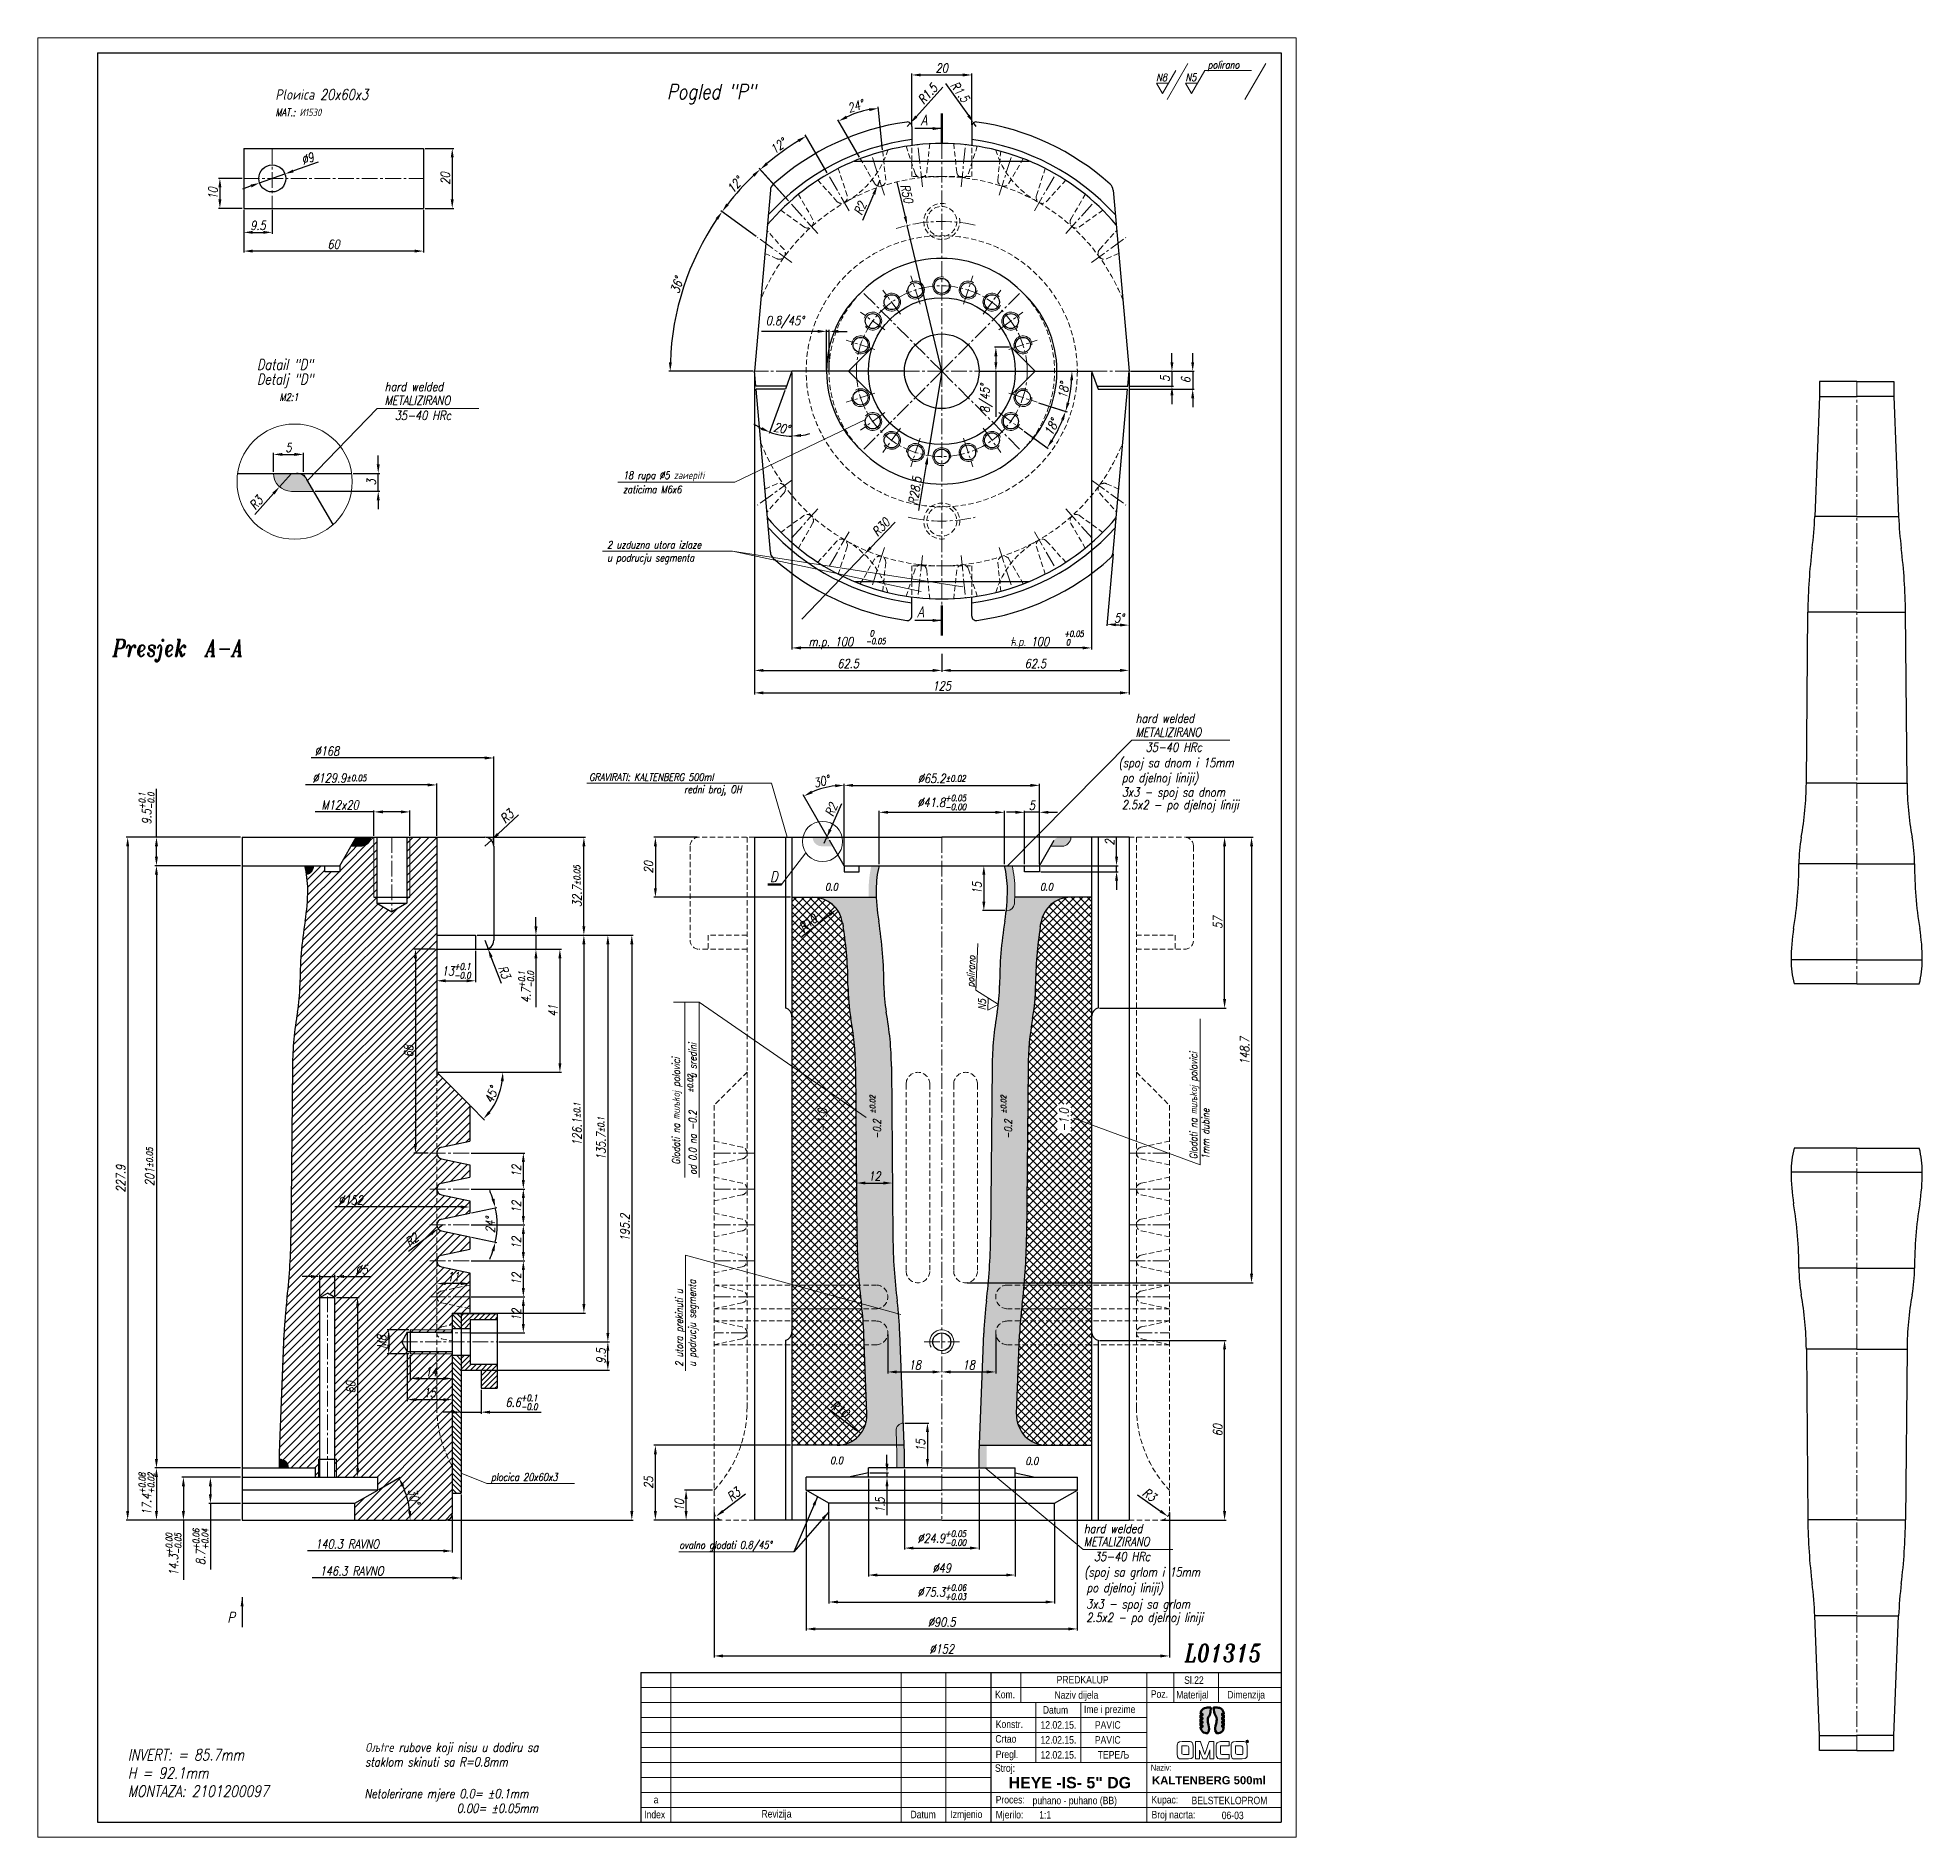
# Model space of a CAD drawing. Extents: x 459 to 1088, y 12 to 613.
import ezdxf

# ---------------------------------------------------------------- set-up
doc = ezdxf.new("R2010")
doc.units = 0
doc.header["$LTSCALE"] = 7
doc.header["$MEASUREMENT"] = 0
doc.linetypes.add('CENTER2', pattern=[1.125, 0.75, -0.125, 0.125, -0.125])
doc.linetypes.add('HIDDEN', pattern=[0.375, 0.25, -0.125])
doc.layers.get('0').update_dxf_attribs({"linetype": 'CONTINUOUS', "lineweight": 15})
for name, color, linetype, lineweight in [('1', 1, 'CENTER2', 15), ('2', 2, 'HIDDEN', 15), ('3', 3, 'CONTINUOUS', 30), ('4', 5, 'CONTINUOUS', 50), ('8', 250, 'CONTINUOUS', 15)]:
    doc.layers.add(name, color=color, linetype=linetype, lineweight=lineweight)
doc.styles.add('ITALICT', font='ITALICT.shx', dxfattribs={"width": 0.8, "height": 3})
doc.styles.get("Standard").update_dxf_attribs({"font": 'isocp.shx', "height": 3})
doc.styles.add('style2', font='swissc.ttf')
doc.dimstyles.get("Standard").update_dxf_attribs({"dimtxt": 3, "dimasz": 3, "dimexe": 0.5, "dimexo": 0.5, "dimgap": 0.8, "dimtad": 1, "dimdsep": 46, "dimtxsty": 'ITALICT', "dimcen": 0.09, "dimazin": 2, "dimtfac": 1, "dimtmove": 0, "dimatfit": 3, "dimfxl": 1, "dimtolj": 1, "dimtzin": 0, "dimarcsym": 0})

msp = doc.modelspace()

# ---------------------------------------------------------------- texts
at = {"style": 'ITALICT', "width": 0.8}
for s, height, p in [('polirano', 2.5, (849.898, 602.6764)), ('N8', 2.5, (832.7684, 598.455)), ('N5', 2.5, (842.5463, 598.4995)), ('Ploиica 20x60x3', 3.5, (538.7476, 592.2463)), ('Pogled "P"', 5, (669.3861, 592.4706)), ('MAT.: И1530', 2.5, (538.7476, 586.7773)), ('A', 3.5, (754.1202, 583.7695)), ('Detalj "D"', 3.5, (532.6013, 497.2355)), ('M2:1', 2.5, (540.1434, 491.7665)), ('METALIZIRANO', 3, (575.224, 490.3906)), ('35-40 HRc', 3, (578.5849, 485.3823)), ('18 rupa %%C5 zaиepiti', 2.5, (654.7469, 465.679)), ('zaticima M6x6', 2.5, (654.7469, 460.9477)), ('2 uzduzna utora izlaze', 2.5, (649.4874, 442.4724)), ('u podrucju segmenta', 2.5, (649.4874, 438.1343)), ('A', 3.5, (752.9969, 419.5938)), ('  0', 2, (734.9493, 413.1714)), ('Presjek  A-A', 5.625, (484.3911, 406.488)), ('m.p. 100', 3, (716.6909, 409.9104)), ('-0.05', 2, (735.8273, 410.5325)), ('ћ.p. 100', 3, (783.9458, 409.9104)), ('+0.05', 2, (801.9611, 413.0348)), ('  0', 2, (800.4237, 410.1575)), ('METALIZIRANO', 3, (825.8535, 379.6866)), ('35-40 HRc', 3, (829.2144, 374.6782)), ('(spoj sa dnom i 15mm', 3, (820.1978, 369.5056)), ('GRAVIRATI: KALTENBERG 500ml', 2.5, (643.4739, 364.9494)), ('po djelnoj liniji)', 3, (821.2702, 364.5042)), ('redni broj, OH', 2.5, (675.1836, 360.8487)), ('3x3 - spoj sa dnom', 3, (821.2702, 359.6714)), ('2.5x2 - po djelnoj liniji', 3, (821.2702, 355.4694)), ('D', 3.5, (703.9033, 331.2139)), ('0.0', 2.5, (722.194, 328.3391)), ('0.0', 2.5, (793.9629, 328.3391)), ('0.0', 2.5, (723.9176, 136.8861)), ('0.0', 2.5, (789.0657, 136.6905)), ('plocica 20x60x3', 2.5, (610.7459, 131.3535)), ('ovalno glodati 0.8/45%%d', 2.5, (673.5763, 108.6804)), ('METALIZIRANO', 3, (808.5809, 109.5796)), ('35-40 HRc', 3, (811.9418, 104.5712)), ('(spoj sa grlom i 15mm', 3, (808.7384, 99.3986)), ('po djelnoj liniji)', 3, (809.4709, 94.1671)), ('3x3 - spoj sa grlom', 3, (809.3876, 88.7338)), ('P', 3.5, (522.764, 84.0452)), ('2.5x2 - po djelnoj liniji', 3, (809.3876, 84.2264)), ('L01315', 6, (842.253, 70.8669)), ('INVERT: = 85.7mm', 3.75, (489.4815, 38.0188)), ('staklom skinuti sa R=0.8mm', 3, (568.683, 36.0208)), ('Oљtre rubove koji nisu u dodiru sa', 3, (568.683, 40.8779)), ('H = 92.1mm', 3.75, (489.4815, 31.9474)), ('MONTAZA: 2101200097', 3.75, (489.4815, 25.8759)), ('Netolerirane mjere 0.0= %%P0.1mm', 3, (568.4822, 25.418)), ('                0.00= %%P0.05mm', 3, (570.677, 20.5609))]:
    msp.add_text(s, height=height, dxfattribs=at).set_placement(p)
for s, height, rotation, p in [('polirano', 2.5, 87.4767127, (771.9137, 295.9838)), ('N5', 2.5, 87.4767127, (775.763, 288.4553)), ('Glodati na muљkoj polovici', 2.5, 90, (673.712, 236.8397)), ('od 0.0 na -0.2      u sredini', 2.5, 90, (679.2914, 233.4684)), ('Glodati na muљkoj polovici', 2.5, 90, (846.4197, 238.6171)), (' %%p0.02', 1.75, 90, (678.1116, 259.801)), (' %%p0.02', 1.75, 90, (738.8903, 252.8399)), (' %%p0.02', 1.75, 90, (782.6442, 252.8399)), ('-1.0', 3, 90, (722.8362, 247.8151)), ('-0.2', 2.5, 90, (740.8051, 245.4088)), ('-0.2', 2.5, 90, (784.5591, 245.4088)), ('-1.0', 3, 90, (803.4679, 247.8151)), ('1mm dubine', 2.5, 90, (850.4674, 238.6171)), ('u podrucju segmenta', 2.5, 90, (679.0902, 169.4123)), ('2 utora prekinuti u', 2.5, 90, (674.7521, 169.4123))]:
    msp.add_text(s, height=height, rotation=rotation, dxfattribs=at).set_placement(p)
at = {"style": 'style2'}
for s, height, p in [('PREDKALUP', 2.5, (799.4918, 63.7009)), ('Sl.22', 2.5, (842.0661, 63.5764)), ('Kom.', 2.5, (778.9502, 58.7656)), ('Naziv dijela', 2.5, (798.7784, 58.6145)), ('Poz.', 2.5, (830.9449, 58.9111)), ('Materijal', 2.5, (839.4208, 58.6893)), ('Dimenzija', 2.5, (856.4605, 58.6939)), ('Konstr.', 2.5, (779.1923, 48.8457)), ('12.02.15.', 2.5, (794.1251, 48.6153)), ('Datum', 2.5, (794.8904, 53.6315)), ('Ime i prezime', 2.5, (808.6141, 53.8195)), ('PAVIC', 2.5, (812.2678, 48.6153)), ('Crtao', 2.5, (779.0592, 43.9627)), ('12.02.15.', 2.5, (794.1251, 43.6153)), ('PAVIC', 2.5, (812.2678, 43.6153)), ('Pregl.', 2.5, (779.1923, 38.8139)), ('12.02.15.', 2.5, (794.1251, 38.6153)), ('TEPEЉ', 2.5, (813.2269, 38.6413)), ('Stroj:', 2.5, (778.92, 34.2054)), ('Naziv:', 2, (830.92, 34.6327)), ('a', 2.5, (665.0155, 23.6746)), ('Proces:', 2.5, (779.1621, 23.6652)), ('puhano - puhano (BB)', 2.5, (791.468, 23.3964)), ('Kupac:', 2.5, (831.1621, 23.6652)), ('BELSTEKLOPROM', 2.5, (844.5292, 23.3964)), ('Index', 2.5, (661.8403, 18.7091)), ('Revizija', 2.5, (700.9856, 18.9547)), ('Datum', 2.5, (750.7343, 18.7264)), ('Izmjenio', 2.5, (764.0408, 18.7843)), ('Mjerilo:', 2.5, (779.1621, 18.6652)), ('1:1', 2.5, (793.6861, 18.5892)), ('Broj nacrta:', 2.5, (831.1751, 18.6622)), ('06-03', 2.5, (854.6182, 18.4308))]:
    msp.add_text(s, height=height, dxfattribs=at).set_placement(p)
at = {"attachment_point": 1}
for s, insert, char_height, width in [('{\\fArial|b1|i0|c238|p34;HEYE -IS- 5" DG}', (783.4938, 32.501), 3.8, 41.554304), ('{\\fArial|b1|i0|c238|p34;KALTENBERG 500ml}', (831.346, 32.7563), 2.7, 44.787669)]:
    msp.add_mtext(s, dxfattribs=dict(at, insert=insert, char_height=char_height, width=width))
at = {"layer": '8', "style": 'ITALICT', "width": 0.8}
for s, height, p in [('Datail "D"', 3.5, (532.6013, 502.1291)), ('hard welded', 3, (575.224, 495.0101)), ('hard welded', 3, (825.8535, 384.306)), ('hard welded', 3, (808.5809, 113.8956))]:
    msp.add_text(s, height=height, dxfattribs=at).set_placement(p)

# ---------------------------------------------------------------- blocks, each defined once
blk = doc.blocks.new('*D4')
at = {"color": 0, "lineweight": -2, "transparency": 16777216}
for p, q in [((751.16, 583.84), (751.16, 601.02)), ((754.16, 600.52), (768.16, 600.52)), ((771.16, 583.84), (771.16, 601.02))]:
    blk.add_line(p, q, dxfattribs=at)
at = {"color": 0, "transparency": 16777216}
for points in [[(754.16, 601.02), (754.16, 600.02), (751.16, 600.52)], [(768.16, 601.02), (768.16, 600.02), (771.16, 600.52)]]:
    blk.add_solid(points, dxfattribs=at)
at = {"color": 0, "transparency": 16777216, "insert": (761.16, 602.82), "char_height": 3, "attachment_point": 5, "style": 'ITALICT'}
blk.add_mtext('\\A1;20', dxfattribs=at)
blk = doc.blocks.new('*D5')
at = {"color": 0, "lineweight": -2, "transparency": 16777216}
for p, q in [((734.77, 552.11), (738.49, 560.77)), ((740.46, 565.36), (739.67, 563.53))]:
    blk.add_line(p, q, dxfattribs=at)
at = {"color": 0, "transparency": 16777216}
blk.add_solid([(738.03, 560.97), (738.95, 560.57), (739.67, 563.53)], dxfattribs=at)
at = {"color": 0, "transparency": 16777216, "insert": (733.92, 555.96), "char_height": 3, "attachment_point": 5, "rotation": 66.75958, "style": 'ITALICT'}
blk.add_mtext('\\A1;R2', dxfattribs=at)
blk = doc.blocks.new('*D6')
at = {"color": 0, "lineweight": -2, "transparency": 16777216}
for p, q in [((719.71, 514.95), (700.94, 514.95)), ((722.71, 502.14), (722.71, 515.45)), ((723.59, 514.95), (722.71, 514.95)), ((723.59, 502.14), (723.59, 515.45)), ((726.59, 514.95), (729.59, 514.95))]:
    blk.add_line(p, q, dxfattribs=at)
at = {"color": 0, "transparency": 16777216}
for points in [[(719.71, 515.45), (719.71, 514.45), (722.71, 514.95)], [(726.59, 515.45), (726.59, 514.45), (723.59, 514.95)]]:
    blk.add_solid(points, dxfattribs=at)
at = {"color": 0, "transparency": 16777216, "insert": (708.83, 518.03), "char_height": 3, "attachment_point": 5, "style": 'ITALICT'}
blk.add_mtext('\\A1;0.8/45%%d', dxfattribs=at)
blk = doc.blocks.new('*D7')
at = {"color": 0, "lineweight": -2, "transparency": 16777216}
for p, q in [((837.99, 504.64), (837.99, 507.64)), ((824.16, 501.64), (838.49, 501.64)), ((837.99, 501.64), (837.99, 496.64)), ((823.73, 496.64), (838.49, 496.64)), ((837.99, 493.64), (837.99, 490.64))]:
    blk.add_line(p, q, dxfattribs=at)
at = {"color": 0, "transparency": 16777216}
for points in [[(837.49, 504.64), (838.49, 504.64), (837.99, 501.64)], [(837.49, 493.64), (838.49, 493.64), (837.99, 496.64)]]:
    blk.add_solid(points, dxfattribs=at)
at = {"color": 0, "transparency": 16777216, "insert": (835.69, 499.14), "char_height": 3, "attachment_point": 5, "rotation": 90, "style": 'ITALICT'}
blk.add_mtext('\\A1;5', dxfattribs=at)
blk = doc.blocks.new('*D8')
at = {"color": 0, "lineweight": -2, "transparency": 16777216}
for p, q in [((844.92, 504.64), (844.92, 507.64)), ((838.49, 501.64), (845.42, 501.64)), ((844.92, 501.64), (844.92, 495.64)), ((823.64, 495.64), (845.42, 495.64)), ((844.92, 492.64), (844.92, 489.64))]:
    blk.add_line(p, q, dxfattribs=at)
at = {"color": 0, "transparency": 16777216}
for points in [[(844.42, 504.64), (845.42, 504.64), (844.92, 501.64)], [(844.42, 492.64), (845.42, 492.64), (844.92, 495.64)]]:
    blk.add_solid(points, dxfattribs=at)
at = {"color": 0, "transparency": 16777216, "insert": (842.62, 498.64), "char_height": 3, "attachment_point": 5, "rotation": 90, "style": 'ITALICT'}
blk.add_mtext('\\A1;6', dxfattribs=at)
blk = doc.blocks.new('*D9')
at = {"color": 0, "lineweight": -2, "transparency": 16777216}
for p, q in [((709.98, 558.49), (700.19, 569.37)), ((699.27, 546.61), (687.44, 555.21))]:
    blk.add_line(p, q, dxfattribs=at)
blk.add_arc((761.16, 501.64), 90.63, 133.89671, 142.10329, dxfattribs=at)
at = {"color": 0, "transparency": 16777216}
for points in [[(697.99, 567.32), (698.67, 566.58), (700.52, 568.99)], [(690.05, 557.01), (689.25, 557.61), (687.84, 554.91)]]:
    blk.add_solid(points, dxfattribs=at)
at = {"color": 0, "transparency": 16777216, "insert": (692.11, 563.83), "char_height": 3, "attachment_point": 5, "rotation": 48, "style": 'ITALICT'}
blk.add_mtext('\\A1;12°', dxfattribs=at)
blk = doc.blocks.new('*D10')
at = {"color": 0, "lineweight": -2, "transparency": 16777216}
for p, q in [((722.91, 567.89), (715.62, 580.52)), ((709.98, 558.49), (700.22, 569.33))]:
    blk.add_line(p, q, dxfattribs=at)
blk.add_arc((761.16, 501.64), 90.58, 121.89764, 130.10236, dxfattribs=at)
at = {"color": 0, "transparency": 16777216}
for points in [[(713.04, 578.98), (713.56, 578.12), (715.87, 580.09)], [(703.14, 570.55), (702.49, 571.31), (700.55, 568.96)]]:
    blk.add_solid(points, dxfattribs=at)
at = {"color": 0, "transparency": 16777216, "insert": (706.57, 576.79), "char_height": 3, "attachment_point": 5, "rotation": 36, "style": 'ITALICT'}
blk.add_mtext('\\A1;12°', dxfattribs=at)
blk = doc.blocks.new('*D11')
at = {"color": 0, "lineweight": -2, "transparency": 16777216}
for p, q in [((746.22, 564.7), (748.94, 553.22)), ((761.16, 501.64), (749.64, 550.3))]:
    blk.add_line(p, q, dxfattribs=at)
at = {"color": 0, "transparency": 16777216}
blk.add_solid([(749.43, 553.33), (748.46, 553.1), (749.64, 550.3)], dxfattribs=at)
at = {"color": 0, "transparency": 16777216, "insert": (749.48, 560.95), "char_height": 3, "attachment_point": 5, "rotation": 283.32996, "style": 'ITALICT'}
blk.add_mtext('\\A1;R50', dxfattribs=at)
blk = doc.blocks.new('*D12')
at = {"color": 0, "lineweight": -2, "transparency": 16777216}
for p, q in [((823.66, 461.79), (823.66, 416.4)), ((818.33, 440.71), (816.23, 416.72))]:
    blk.add_line(p, q, dxfattribs=at)
blk.add_arc((823.66, 501.64), 84.74, 267.02843, 267.97157, dxfattribs=at)
at = {"color": 0, "transparency": 16777216}
for points in [[(819.24, 416.52), (819.31, 417.51), (816.28, 417.22)], [(820.67, 417.45), (820.66, 416.45), (823.66, 416.9)]]:
    blk.add_solid(points, dxfattribs=at)
at = {"color": 0, "transparency": 16777216, "insert": (820.34, 419.27), "char_height": 3, "attachment_point": 5, "rotation": 357.68914, "style": 'ITALICT'}
blk.add_mtext('\\A1;5°', dxfattribs=at)
blk = doc.blocks.new('*D13')
at = {"color": 0, "lineweight": -2, "transparency": 16777216}
for p, q in [((698.66, 501.14), (698.66, 401.3)), ((761.16, 407.34), (761.16, 401.3)), ((701.66, 401.8), (758.16, 401.8))]:
    blk.add_line(p, q, dxfattribs=at)
at = {"color": 0, "transparency": 16777216}
for points in [[(701.66, 402.3), (701.66, 401.3), (698.66, 401.8)], [(758.16, 402.3), (758.16, 401.3), (761.16, 401.8)]]:
    blk.add_solid(points, dxfattribs=at)
at = {"color": 0, "transparency": 16777216, "insert": (729.91, 404.1), "char_height": 3, "attachment_point": 5, "style": 'ITALICT'}
blk.add_mtext('\\A1;62.5', dxfattribs=at)
blk = doc.blocks.new('*D14')
at = {"color": 0, "lineweight": -2, "transparency": 16777216}
for p, q in [((823.66, 501.14), (823.66, 401.3)), ((761.16, 407.34), (761.16, 401.3)), ((764.16, 401.8), (820.66, 401.8))]:
    blk.add_line(p, q, dxfattribs=at)
at = {"color": 0, "transparency": 16777216}
for points in [[(764.16, 402.3), (764.16, 401.3), (761.16, 401.8)], [(820.66, 402.3), (820.66, 401.3), (823.66, 401.8)]]:
    blk.add_solid(points, dxfattribs=at)
at = {"color": 0, "transparency": 16777216, "insert": (792.41, 404.1), "char_height": 3, "attachment_point": 5, "style": 'ITALICT'}
blk.add_mtext('\\A1;62.5', dxfattribs=at)
blk = doc.blocks.new('*D15')
at = {"color": 0, "lineweight": -2, "transparency": 16777216}
for p, q in [((728.56, 337.12), (728.56, 363.94)), ((731.56, 363.44), (790.76, 363.44)), ((793.76, 337.12), (793.76, 363.94))]:
    blk.add_line(p, q, dxfattribs=at)
at = {"color": 0, "transparency": 16777216}
for points in [[(731.56, 363.94), (731.56, 362.94), (728.56, 363.44)], [(790.76, 363.94), (790.76, 362.94), (793.76, 363.44)]]:
    blk.add_solid(points, dxfattribs=at)
at = {"color": 0, "transparency": 16777216, "insert": (761.16, 365.74), "char_height": 3, "attachment_point": 5, "style": 'ITALICT'}
blk.add_mtext('\\A1;%%c65.2{}{\\H0.71x;\\C3;%%p0.02}', dxfattribs=at)
blk = doc.blocks.new('*D16')
at = {"color": 0, "lineweight": -2, "transparency": 16777216}
for p, q in [((684.66, 128.22), (675.33, 128.22)), ((675.83, 121.22), (675.83, 125.22)), ((687.66, 118.22), (675.33, 118.22))]:
    blk.add_line(p, q, dxfattribs=at)
at = {"color": 0, "transparency": 16777216}
for points in [[(675.33, 125.22), (676.33, 125.22), (675.83, 128.22)], [(675.33, 121.22), (676.33, 121.22), (675.83, 118.22)]]:
    blk.add_solid(points, dxfattribs=at)
at = {"color": 0, "transparency": 16777216, "insert": (673.53, 123.22), "char_height": 3, "attachment_point": 5, "rotation": 90, "style": 'ITALICT'}
blk.add_mtext('\\A1;10', dxfattribs=at)
blk = doc.blocks.new('*D73')
at = {"color": 0, "lineweight": -2, "transparency": 16777216}
for p, q in [((583.78, 173.22), (583.78, 164.98)), ((586.78, 165.48), (594.78, 165.48))]:
    blk.add_line(p, q, dxfattribs=at)
at = {"color": 0, "transparency": 16777216}
for points in [[(586.78, 165.98), (586.78, 164.98), (583.78, 165.48)], [(594.78, 165.98), (594.78, 164.98), (597.78, 165.48)]]:
    blk.add_solid(points, dxfattribs=at)
at = {"color": 0, "transparency": 16777216, "insert": (590.78, 167.78), "char_height": 3, "attachment_point": 5, "style": 'ITALICT'}
blk.add_mtext('\\A1;14', dxfattribs=at)
blk = doc.blocks.new('*D74')
at = {"color": 0, "lineweight": -2, "transparency": 16777216}
for p, q in [((582.78, 173.97), (582.78, 157.93)), ((585.78, 158.43), (594.78, 158.43))]:
    blk.add_line(p, q, dxfattribs=at)
at = {"color": 0, "transparency": 16777216}
for points in [[(585.78, 158.93), (585.78, 157.93), (582.78, 158.43)], [(594.78, 158.93), (594.78, 157.93), (597.78, 158.43)]]:
    blk.add_solid(points, dxfattribs=at)
at = {"color": 0, "transparency": 16777216, "insert": (590.28, 160.73), "char_height": 3, "attachment_point": 5, "style": 'ITALICT'}
blk.add_mtext('\\A1;15', dxfattribs=at)
blk = doc.blocks.new('*D17')
at = {"color": 0, "lineweight": -2, "transparency": 16777216}
for p, q in [((605.58, 308.22), (605.58, 297.71)), ((595.58, 298.21), (602.58, 298.21))]:
    blk.add_line(p, q, dxfattribs=at)
at = {"color": 0, "transparency": 16777216}
for points in [[(595.58, 298.71), (595.58, 297.71), (592.58, 298.21)], [(602.58, 298.71), (602.58, 297.71), (605.58, 298.21)]]:
    blk.add_solid(points, dxfattribs=at)
at = {"color": 0, "transparency": 16777216, "insert": (599.08, 301.5), "char_height": 3, "attachment_point": 5, "style": 'ITALICT'}
blk.add_mtext('\\A1;13{}{\\H0.71x;\\C3;\\S+0.1^ -0.0;}', dxfattribs=at)
blk = doc.blocks.new('*D18')
at = {"color": 0, "lineweight": -2, "transparency": 16777216}
for p, q in [((625.71, 316.42), (625.71, 319.42)), ((606.08, 313.42), (626.21, 313.42)), ((609.13, 308.72), (626.21, 308.72)), ((625.71, 313.42), (625.71, 308.72)), ((625.71, 305.72), (625.71, 289.45))]:
    blk.add_line(p, q, dxfattribs=at)
at = {"color": 0, "transparency": 16777216}
for points in [[(625.21, 316.42), (626.21, 316.42), (625.71, 313.42)], [(625.21, 305.72), (626.21, 305.72), (625.71, 308.72)]]:
    blk.add_solid(points, dxfattribs=at)
at = {"color": 0, "transparency": 16777216, "insert": (622.43, 296.09), "char_height": 3, "attachment_point": 5, "rotation": 90, "style": 'ITALICT'}
blk.add_mtext('\\A1;4.7{}{\\H0.71x;\\C3;\\S+0.1^ -0.0;}', dxfattribs=at)
blk = doc.blocks.new('*D19')
at = {"color": 0, "lineweight": -2, "transparency": 16777216}
for p, q in [((609.13, 308.72), (634.21, 308.72)), ((633.71, 305.72), (633.71, 270.72)), ((593.08, 267.72), (634.21, 267.72))]:
    blk.add_line(p, q, dxfattribs=at)
at = {"color": 0, "transparency": 16777216}
for points in [[(633.21, 305.72), (634.21, 305.72), (633.71, 308.72)], [(633.21, 270.72), (634.21, 270.72), (633.71, 267.72)]]:
    blk.add_solid(points, dxfattribs=at)
at = {"color": 0, "transparency": 16777216, "insert": (631.41, 288.22), "char_height": 3, "attachment_point": 5, "rotation": 90, "style": 'ITALICT'}
blk.add_mtext('\\A1;41', dxfattribs=at)
blk = doc.blocks.new('*D20')
at = {"color": 0, "lineweight": -2, "transparency": 16777216}
for p, q in [((603.7, 267.72), (615.17, 267.72)), ((603.99, 256.32), (608.56, 251.75))]:
    blk.add_line(p, q, dxfattribs=at)
blk.add_arc((592.58, 267.72), 22.09, 322.78817, 352.21183, dxfattribs=at)
at = {"color": 0, "transparency": 16777216}
for points in [[(613.97, 264.76), (614.97, 264.69), (614.67, 267.72)], [(610.55, 254.03), (609.8, 254.69), (608.2, 252.1)]]:
    blk.add_solid(points, dxfattribs=at)
at = {"color": 0, "transparency": 16777216, "insert": (610.87, 260.15), "char_height": 3, "attachment_point": 5, "rotation": 67.5, "style": 'ITALICT'}
blk.add_mtext('\\A1;45°', dxfattribs=at)
blk = doc.blocks.new('*D21')
at = {"color": 0, "lineweight": -2, "transparency": 16777216}
for p, q in [((606.08, 313.42), (642.21, 313.42)), ((641.71, 310.42), (641.71, 190.32)), ((604.13, 187.32), (642.21, 187.32))]:
    blk.add_line(p, q, dxfattribs=at)
at = {"color": 0, "transparency": 16777216}
for points in [[(641.21, 310.42), (642.21, 310.42), (641.71, 313.42)], [(641.21, 190.32), (642.21, 190.32), (641.71, 187.32)]]:
    blk.add_solid(points, dxfattribs=at)
at = {"color": 0, "transparency": 16777216, "insert": (639.41, 250.37), "char_height": 3, "attachment_point": 5, "rotation": 90, "style": 'ITALICT'}
blk.add_mtext('\\A1;126.1{}{\\H0.71x;\\C3;%%p0.1}', dxfattribs=at)
blk = doc.blocks.new('*D22')
at = {"color": 0, "lineweight": -2, "transparency": 16777216}
for p, q in [((606.08, 313.42), (650.21, 313.42)), ((649.71, 310.42), (649.71, 180.72)), ((613.28, 177.72), (650.21, 177.72))]:
    blk.add_line(p, q, dxfattribs=at)
at = {"color": 0, "transparency": 16777216}
for points in [[(649.21, 310.42), (650.21, 310.42), (649.71, 313.42)], [(649.21, 180.72), (650.21, 180.72), (649.71, 177.72)]]:
    blk.add_solid(points, dxfattribs=at)
at = {"color": 0, "transparency": 16777216, "insert": (647.41, 245.57), "char_height": 3, "attachment_point": 5, "rotation": 90, "style": 'ITALICT'}
blk.add_mtext('\\A1;135.7{}{\\H0.71x;\\C3;%%p0.1}', dxfattribs=at)
blk = doc.blocks.new('*D75')
at = {"color": 0, "lineweight": -2, "transparency": 16777216}
for p, q in [((592.08, 308.72), (585, 308.72)), ((585.5, 305.72), (585.5, 243.72)), ((589.76, 240.72), (585, 240.72))]:
    blk.add_line(p, q, dxfattribs=at)
at = {"color": 0, "transparency": 16777216}
for points in [[(585, 305.72), (586, 305.72), (585.5, 308.72)], [(585, 243.72), (586, 243.72), (585.5, 240.72)]]:
    blk.add_solid(points, dxfattribs=at)
at = {"color": 0, "transparency": 16777216, "insert": (583.2, 274.72), "char_height": 3, "attachment_point": 5, "rotation": 90, "style": 'ITALICT'}
blk.add_mtext('\\A1;68', dxfattribs=at)
blk = doc.blocks.new('*D76')
at = {"color": 0, "lineweight": -2, "transparency": 16777216}
for p, q in [((594.63, 216.72), (593.04, 215.51)), ((583.18, 207.99), (590.66, 213.69))]:
    blk.add_line(p, q, dxfattribs=at)
at = {"color": 0, "transparency": 16777216}
blk.add_solid([(590.35, 214.09), (590.96, 213.29), (593.04, 215.51)], dxfattribs=at)
at = {"color": 0, "transparency": 16777216, "insert": (584.33, 211.76), "char_height": 3, "attachment_point": 5, "rotation": 37.30975, "style": 'ITALICT'}
blk.add_mtext('\\A1;R2', dxfattribs=at)
blk = doc.blocks.new('*D23')
at = {"color": 0, "lineweight": -2, "transparency": 16777216}
for p, q in [((604.17, 220.79), (612.65, 222.6)), ((604.17, 212.65), (612.65, 210.85))]:
    blk.add_line(p, q, dxfattribs=at)
for start, end in [(18.19639, 24.39278), (348, 12), (335.60722, 341.80361)]:
    blk.add_arc((585.01, 216.72), 27.75, start, end, dxfattribs=at)
at = {"color": 0, "transparency": 16777216}
for points in [[(611.86, 225.52), (610.9, 225.26), (612.16, 222.49)], [(610.9, 208.18), (611.86, 207.92), (612.16, 210.95)]]:
    blk.add_solid(points, dxfattribs=at)
at = {"color": 0, "transparency": 16777216, "insert": (610.47, 216.72), "char_height": 3, "attachment_point": 5, "rotation": 90, "style": 'ITALICT'}
blk.add_mtext('\\A1;24°', dxfattribs=at)
blk = doc.blocks.new('*D24')
at = {"color": 0, "lineweight": -2, "transparency": 16777216}
for p, q in [((604.13, 228.72), (622, 228.72)), ((621.5, 225.72), (621.5, 219.72)), ((604.13, 216.72), (622, 216.72))]:
    blk.add_line(p, q, dxfattribs=at)
at = {"color": 0, "transparency": 16777216}
for points in [[(621, 225.72), (622, 225.72), (621.5, 228.72)], [(621, 219.72), (622, 219.72), (621.5, 216.72)]]:
    blk.add_solid(points, dxfattribs=at)
at = {"color": 0, "transparency": 16777216, "insert": (619.2, 222.72), "char_height": 3, "attachment_point": 5, "rotation": 90, "style": 'ITALICT'}
blk.add_mtext('\\A1;12', dxfattribs=at)
blk = doc.blocks.new('*D25')
at = {"color": 0, "lineweight": -2, "transparency": 16777216}
for p, q in [((604.13, 216.72), (622, 216.72)), ((621.5, 213.72), (621.5, 207.72)), ((604.13, 204.72), (622, 204.72))]:
    blk.add_line(p, q, dxfattribs=at)
at = {"color": 0, "transparency": 16777216}
for points in [[(621, 213.72), (622, 213.72), (621.5, 216.72)], [(621, 207.72), (622, 207.72), (621.5, 204.72)]]:
    blk.add_solid(points, dxfattribs=at)
at = {"color": 0, "transparency": 16777216, "insert": (619.2, 210.72), "char_height": 3, "attachment_point": 5, "rotation": 90, "style": 'ITALICT'}
blk.add_mtext('\\A1;12', dxfattribs=at)
blk = doc.blocks.new('*D26')
at = {"color": 0, "lineweight": -2, "transparency": 16777216}
for p, q in [((604.13, 204.72), (622, 204.72)), ((621.5, 201.72), (621.5, 195.72)), ((604.13, 192.72), (622, 192.72))]:
    blk.add_line(p, q, dxfattribs=at)
at = {"color": 0, "transparency": 16777216}
for points in [[(621, 201.72), (622, 201.72), (621.5, 204.72)], [(621, 195.72), (622, 195.72), (621.5, 192.72)]]:
    blk.add_solid(points, dxfattribs=at)
at = {"color": 0, "transparency": 16777216, "insert": (619.2, 198.72), "char_height": 3, "attachment_point": 5, "rotation": 90, "style": 'ITALICT'}
blk.add_mtext('\\A1;12', dxfattribs=at)
blk = doc.blocks.new('*D27')
at = {"color": 0, "lineweight": -2, "transparency": 16777216}
for p, q in [((604.13, 192.72), (622, 192.72)), ((621.5, 189.72), (621.5, 183.72)), ((604.13, 180.72), (622, 180.72))]:
    blk.add_line(p, q, dxfattribs=at)
at = {"color": 0, "transparency": 16777216}
for points in [[(621, 189.72), (622, 189.72), (621.5, 192.72)], [(621, 183.72), (622, 183.72), (621.5, 180.72)]]:
    blk.add_solid(points, dxfattribs=at)
at = {"color": 0, "transparency": 16777216, "insert": (619.2, 186.72), "char_height": 3, "attachment_point": 5, "rotation": 90, "style": 'ITALICT'}
blk.add_mtext('\\A1;12', dxfattribs=at)
blk = doc.blocks.new('*D77')
at = {"color": 0, "lineweight": -2, "transparency": 16777216}
blk.add_line((600.63, 197.16), (595.63, 197.16), dxfattribs=at)
at = {"color": 0, "transparency": 16777216}
for points in [[(595.63, 197.66), (595.63, 196.66), (592.63, 197.16)], [(600.63, 197.66), (600.63, 196.66), (603.63, 197.16)]]:
    blk.add_solid(points, dxfattribs=at)
at = {"color": 0, "transparency": 16777216, "insert": (598.13, 199.46), "char_height": 3, "attachment_point": 5, "style": 'ITALICT'}
blk.add_mtext('\\A1;11', dxfattribs=at)
blk = doc.blocks.new('*D28')
at = {"color": 0, "lineweight": -2, "transparency": 16777216}
for p, q in [((527.13, 336.62), (498.55, 336.62)), ((499.05, 333.62), (499.05, 138.62)), ((527.13, 135.62), (498.55, 135.62))]:
    blk.add_line(p, q, dxfattribs=at)
at = {"color": 0, "transparency": 16777216}
for points in [[(498.55, 333.62), (499.55, 333.62), (499.05, 336.62)], [(498.55, 138.62), (499.55, 138.62), (499.05, 135.62)]]:
    blk.add_solid(points, dxfattribs=at)
at = {"color": 0, "transparency": 16777216, "insert": (496.75, 236.12), "char_height": 3, "attachment_point": 5, "rotation": 90, "style": 'ITALICT'}
blk.add_mtext('\\A1;201{}{\\H0.71x;\\C3;%%p0.05}', dxfattribs=at)
blk = doc.blocks.new('*D29')
at = {"color": 0, "lineweight": -2, "transparency": 16777216}
for p, q in [((527.13, 135.62), (498.55, 135.62)), ((499.05, 132.62), (499.05, 121.22)), ((527.13, 118.22), (498.55, 118.22))]:
    blk.add_line(p, q, dxfattribs=at)
at = {"color": 0, "transparency": 16777216}
for points in [[(498.55, 132.62), (499.55, 132.62), (499.05, 135.62)], [(498.55, 121.22), (499.55, 121.22), (499.05, 118.22)]]:
    blk.add_solid(points, dxfattribs=at)
at = {"color": 0, "transparency": 16777216, "insert": (495.76, 126.92), "char_height": 3, "attachment_point": 5, "rotation": 90, "style": 'ITALICT'}
blk.add_mtext('\\A1;17.4{}{\\H0.71x;\\C3;\\S+0.08^ +0.02;}', dxfattribs=at)
blk = doc.blocks.new('*D78')
at = {"color": 0, "lineweight": -2, "transparency": 16777216}
for p, q in [((583.28, 181.72), (576.06, 181.72)), ((576.56, 178.72), (576.56, 176.72)), ((583.28, 173.72), (576.06, 173.72))]:
    blk.add_line(p, q, dxfattribs=at)
at = {"color": 0, "transparency": 16777216}
for points in [[(576.06, 178.72), (577.06, 178.72), (576.56, 181.72)], [(576.06, 176.72), (577.06, 176.72), (576.56, 173.72)]]:
    blk.add_solid(points, dxfattribs=at)
at = {"color": 0, "transparency": 16777216, "insert": (574.26, 177.72), "char_height": 3, "attachment_point": 5, "rotation": 90, "style": 'ITALICT'}
blk.add_mtext('\\A1;M8', dxfattribs=at)
blk = doc.blocks.new('*D30')
at = {"color": 0, "lineweight": -2, "transparency": 16777216}
for p, q in [((736.66, 132.02), (736.66, 99.39)), ((785.66, 132.02), (785.66, 99.39)), ((739.66, 99.89), (782.66, 99.89))]:
    blk.add_line(p, q, dxfattribs=at)
at = {"color": 0, "transparency": 16777216}
for points in [[(739.66, 100.39), (739.66, 99.39), (736.66, 99.89)], [(782.66, 100.39), (782.66, 99.39), (785.66, 99.89)]]:
    blk.add_solid(points, dxfattribs=at)
at = {"color": 0, "transparency": 16777216, "insert": (761.16, 102.19), "char_height": 3, "attachment_point": 5, "style": 'ITALICT'}
blk.add_mtext('\\A1;%%c49', dxfattribs=at)
blk = doc.blocks.new('*D31')
at = {"color": 0, "lineweight": -2, "transparency": 16777216}
for p, q in [((527.13, 132.52), (507.55, 132.52)), ((508.05, 129.52), (508.05, 121.22)), ((527.13, 118.22), (507.55, 118.22)), ((508.05, 118.22), (508.05, 98.26))]:
    blk.add_line(p, q, dxfattribs=at)
at = {"color": 0, "transparency": 16777216}
for points in [[(507.55, 129.52), (508.55, 129.52), (508.05, 132.52)], [(507.55, 121.22), (508.55, 121.22), (508.05, 118.22)]]:
    blk.add_solid(points, dxfattribs=at)
at = {"color": 0, "transparency": 16777216, "insert": (504.76, 106.74), "char_height": 3, "attachment_point": 5, "rotation": 90, "style": 'ITALICT'}
blk.add_mtext('\\A1;14.3{}{\\H0.71x;\\C3;\\S+0.00^ -0.05;}', dxfattribs=at)
blk = doc.blocks.new('*D32')
at = {"color": 0, "lineweight": -2, "transparency": 16777216}
for p, q in [((527.13, 132.52), (516.55, 132.52)), ((517.05, 129.52), (517.05, 126.82)), ((527.13, 123.82), (516.55, 123.82)), ((517.05, 123.82), (517.05, 101.7))]:
    blk.add_line(p, q, dxfattribs=at)
at = {"color": 0, "transparency": 16777216}
for points in [[(516.55, 129.52), (517.55, 129.52), (517.05, 132.52)], [(516.55, 126.82), (517.55, 126.82), (517.05, 123.82)]]:
    blk.add_solid(points, dxfattribs=at)
at = {"color": 0, "transparency": 16777216, "insert": (513.76, 109.27), "char_height": 3, "attachment_point": 5, "rotation": 90, "style": 'ITALICT'}
blk.add_mtext('\\A1;8.7{}{\\H0.71x;\\C3;\\S+0.06^ +0.04;}', dxfattribs=at)
blk = doc.blocks.new('*D33')
at = {"color": 0, "lineweight": -2, "transparency": 16777216}
for p, q in [((743.16, 180.22), (743.16, 167.17)), ((746.16, 167.67), (758.16, 167.67))]:
    blk.add_line(p, q, dxfattribs=at)
at = {"color": 0, "transparency": 16777216}
for points in [[(746.16, 168.17), (746.16, 167.17), (743.16, 167.67)], [(758.16, 168.17), (758.16, 167.17), (761.16, 167.67)]]:
    blk.add_solid(points, dxfattribs=at)
at = {"color": 0, "transparency": 16777216, "insert": (752.16, 169.97), "char_height": 3, "attachment_point": 5, "style": 'ITALICT'}
blk.add_mtext('\\A1;18', dxfattribs=at)
blk = doc.blocks.new('*D34')
at = {"color": 0, "lineweight": -2, "transparency": 16777216}
for p, q in [((779.16, 180.22), (779.16, 167.17)), ((764.16, 167.67), (776.16, 167.67))]:
    blk.add_line(p, q, dxfattribs=at)
at = {"color": 0, "transparency": 16777216}
for points in [[(764.16, 168.17), (764.16, 167.17), (761.16, 167.67)], [(776.16, 168.17), (776.16, 167.17), (779.16, 167.67)]]:
    blk.add_solid(points, dxfattribs=at)
at = {"color": 0, "transparency": 16777216, "insert": (770.16, 169.97), "char_height": 3, "attachment_point": 5, "style": 'ITALICT'}
blk.add_mtext('\\A1;18', dxfattribs=at)
blk = doc.blocks.new('*D35')
at = {"color": 0, "lineweight": -2, "transparency": 16777216}
for p, q in [((842.66, 346.12), (856.06, 346.12)), ((855.56, 292.12), (855.56, 343.12)), ((813.85, 289.12), (856.06, 289.12))]:
    blk.add_line(p, q, dxfattribs=at)
at = {"color": 0, "transparency": 16777216}
for points in [[(855.06, 343.12), (856.06, 343.12), (855.56, 346.12)], [(855.06, 292.12), (856.06, 292.12), (855.56, 289.12)]]:
    blk.add_solid(points, dxfattribs=at)
at = {"color": 0, "transparency": 16777216, "insert": (853.26, 317.62), "char_height": 3, "attachment_point": 5, "rotation": 90, "style": 'ITALICT'}
blk.add_mtext('\\A1;57', dxfattribs=at)
blk = doc.blocks.new('*D36')
at = {"color": 0, "lineweight": -2, "transparency": 16777216}
for p, q in [((813.85, 178.22), (856.06, 178.22)), ((855.56, 121.22), (855.56, 175.22)), ((834.66, 118.22), (856.06, 118.22))]:
    blk.add_line(p, q, dxfattribs=at)
at = {"color": 0, "transparency": 16777216}
for points in [[(855.06, 175.22), (856.06, 175.22), (855.56, 178.22)], [(855.06, 121.22), (856.06, 121.22), (855.56, 118.22)]]:
    blk.add_solid(points, dxfattribs=at)
at = {"color": 0, "transparency": 16777216, "insert": (853.26, 148.22), "char_height": 3, "attachment_point": 5, "rotation": 90, "style": 'ITALICT'}
blk.add_mtext('\\A1;60', dxfattribs=at)
blk = doc.blocks.new('*D37')
at = {"color": 0, "lineweight": -2, "transparency": 16777216}
for p, q in [((527.13, 346.12), (488.94, 346.12)), ((489.44, 343.12), (489.44, 121.22)), ((527.13, 118.22), (488.94, 118.22))]:
    blk.add_line(p, q, dxfattribs=at)
at = {"color": 0, "transparency": 16777216}
for points in [[(488.94, 343.12), (489.94, 343.12), (489.44, 346.12)], [(488.94, 121.22), (489.94, 121.22), (489.44, 118.22)]]:
    blk.add_solid(points, dxfattribs=at)
at = {"color": 0, "transparency": 16777216, "insert": (487.14, 232.17), "char_height": 3, "attachment_point": 5, "rotation": 90, "style": 'ITALICT'}
blk.add_mtext('\\A1;227.9', dxfattribs=at)
blk = doc.blocks.new('*D38')
at = {"color": 0, "lineweight": -2, "transparency": 16777216}
for p, q in [((842.66, 346.12), (865.06, 346.12)), ((864.56, 343.12), (864.56, 200.42)), ((769.61, 197.42), (865.06, 197.42))]:
    blk.add_line(p, q, dxfattribs=at)
at = {"color": 0, "transparency": 16777216}
for points in [[(864.06, 343.12), (865.06, 343.12), (864.56, 346.12)], [(864.06, 200.42), (865.06, 200.42), (864.56, 197.42)]]:
    blk.add_solid(points, dxfattribs=at)
at = {"color": 0, "transparency": 16777216, "insert": (862.26, 274.77), "char_height": 3, "attachment_point": 5, "rotation": 90, "style": 'ITALICT'}
blk.add_mtext('\\A1;148.7', dxfattribs=at)
blk = doc.blocks.new('*D39')
at = {"color": 0, "lineweight": -2, "transparency": 16777216}
for p, q in [((679.66, 346.12), (665.08, 346.12)), ((665.58, 343.12), (665.58, 329.12)), ((710.66, 326.12), (665.08, 326.12))]:
    blk.add_line(p, q, dxfattribs=at)
at = {"color": 0, "transparency": 16777216}
for points in [[(665.08, 343.12), (666.08, 343.12), (665.58, 346.12)], [(665.08, 329.12), (666.08, 329.12), (665.58, 326.12)]]:
    blk.add_solid(points, dxfattribs=at)
at = {"color": 0, "transparency": 16777216, "insert": (663.28, 336.12), "char_height": 3, "attachment_point": 5, "rotation": 90, "style": 'ITALICT'}
blk.add_mtext('\\A1;20', dxfattribs=at)
blk = doc.blocks.new('*D40')
at = {"color": 0, "lineweight": -2, "transparency": 16777216}
for p, q in [((710.66, 143.22), (665.08, 143.22)), ((665.58, 121.22), (665.58, 140.22)), ((675.33, 118.22), (665.08, 118.22))]:
    blk.add_line(p, q, dxfattribs=at)
at = {"color": 0, "transparency": 16777216}
for points in [[(665.08, 140.22), (666.08, 140.22), (665.58, 143.22)], [(665.08, 121.22), (666.08, 121.22), (665.58, 118.22)]]:
    blk.add_solid(points, dxfattribs=at)
at = {"color": 0, "transparency": 16777216, "insert": (663.28, 130.72), "char_height": 3, "attachment_point": 5, "rotation": 90, "style": 'ITALICT'}
blk.add_mtext('\\A1;25', dxfattribs=at)
blk = doc.blocks.new('*D79')
at = {"color": 0, "lineweight": -2, "transparency": 16777216}
blk.add_line((600.63, 222.72), (558.59, 222.72), dxfattribs=at)
at = {"color": 0, "transparency": 16777216}
blk.add_solid([(600.63, 223.22), (600.63, 222.22), (603.63, 222.72)], dxfattribs=at)
at = {"color": 0, "transparency": 16777216, "insert": (563.85, 225.02), "char_height": 3, "attachment_point": 5, "style": 'ITALICT'}
blk.add_mtext('\\A1;%%c152', dxfattribs=at)
blk = doc.blocks.new('*D41')
at = {"color": 0, "lineweight": -2, "transparency": 16777216}
for p, q in [((589.58, 363.58), (548.84, 363.58)), ((592.58, 346.62), (592.58, 364.08))]:
    blk.add_line(p, q, dxfattribs=at)
at = {"color": 0, "transparency": 16777216}
blk.add_solid([(589.58, 364.08), (589.58, 363.08), (592.58, 363.58)], dxfattribs=at)
at = {"color": 0, "transparency": 16777216, "insert": (560.11, 365.88), "char_height": 3, "attachment_point": 5, "style": 'ITALICT'}
blk.add_mtext('\\A1;%%c129.9{}{\\H0.71x;\\C3;%%p0.05}', dxfattribs=at)
blk = doc.blocks.new('*D42')
at = {"color": 0, "lineweight": -2, "transparency": 16777216}
for p, q in [((608.63, 372.58), (550.69, 372.58)), ((611.63, 343.62), (611.63, 373.08))]:
    blk.add_line(p, q, dxfattribs=at)
at = {"color": 0, "transparency": 16777216}
blk.add_solid([(608.63, 373.08), (608.63, 372.08), (611.63, 372.58)], dxfattribs=at)
at = {"color": 0, "transparency": 16777216, "insert": (555.95, 374.88), "char_height": 3, "attachment_point": 5, "style": 'ITALICT'}
blk.add_mtext('\\A1;%%c168', dxfattribs=at)
blk = doc.blocks.new('*D43')
at = {"color": 0, "lineweight": -2, "transparency": 16777216}
for p, q in [((607.38, 161.72), (607.38, 153.74)), ((597.78, 154.24), (594.78, 154.24)), ((600.78, 154.24), (607.38, 154.24)), ((610.38, 154.24), (627.47, 154.24))]:
    blk.add_line(p, q, dxfattribs=at)
at = {"color": 0, "transparency": 16777216}
for points in [[(597.78, 154.74), (597.78, 153.74), (600.78, 154.24)], [(610.38, 154.74), (610.38, 153.74), (607.38, 154.24)]]:
    blk.add_solid(points, dxfattribs=at)
at = {"color": 0, "transparency": 16777216, "insert": (620.9, 157.53), "char_height": 3, "attachment_point": 5, "style": 'ITALICT'}
blk.add_mtext('\\A1;6.6{}{\\H0.71x;\\C3;\\S+0.1^ -0.0;}', dxfattribs=at)
blk = doc.blocks.new('*D44')
at = {"color": 0, "lineweight": -2, "transparency": 16777216}
for p, q in [((613.28, 177.72), (650.21, 177.72)), ((649.71, 171.22), (649.71, 174.72)), ((607.88, 168.22), (650.21, 168.22))]:
    blk.add_line(p, q, dxfattribs=at)
at = {"color": 0, "transparency": 16777216}
for points in [[(649.21, 174.72), (650.21, 174.72), (649.71, 177.72)], [(649.21, 171.22), (650.21, 171.22), (649.71, 168.22)]]:
    blk.add_solid(points, dxfattribs=at)
at = {"color": 0, "transparency": 16777216, "insert": (647.41, 172.97), "char_height": 3, "attachment_point": 5, "rotation": 90, "style": 'ITALICT'}
blk.add_mtext('\\A1;9.5', dxfattribs=at)
blk = doc.blocks.new('*D45')
at = {"color": 0, "lineweight": -2, "transparency": 16777216}
for p, q in [((597.78, 119.72), (597.78, 107.42)), ((594.78, 107.92), (549.51, 107.92))]:
    blk.add_line(p, q, dxfattribs=at)
at = {"color": 0, "transparency": 16777216}
blk.add_solid([(594.78, 108.42), (594.78, 107.42), (597.78, 107.92)], dxfattribs=at)
at = {"color": 0, "transparency": 16777216, "insert": (562.71, 110.22), "char_height": 3, "attachment_point": 5, "style": 'ITALICT'}
blk.add_mtext('\\A1;140.3 RAVNO', dxfattribs=at)
blk = doc.blocks.new('*D46')
at = {"color": 0, "lineweight": -2, "transparency": 16777216}
for p, q in [((733.72, 573.04), (726.5, 585.54)), ((741.4, 575.54), (739.89, 589.89))]:
    blk.add_line(p, q, dxfattribs=at)
blk.add_arc((743.43, 556.22), 33.36, 101.15478, 114.84522, dxfattribs=at)
at = {"color": 0, "transparency": 16777216}
for points in [[(729.65, 586.04), (729.19, 586.93), (726.75, 585.1)], [(736.9, 589.44), (737.05, 588.45), (739.95, 589.39)]]:
    blk.add_solid(points, dxfattribs=at)
at = {"color": 0, "transparency": 16777216, "insert": (732.41, 590.13), "char_height": 3, "attachment_point": 5, "rotation": 18, "style": 'ITALICT'}
blk.add_mtext('\\A1;24°', dxfattribs=at)
blk = doc.blocks.new('*D47')
at = {"color": 0, "lineweight": -2, "transparency": 16777216}
for p, q in [((685.16, 120.72), (685.16, 72.39)), ((837.16, 120.72), (837.16, 72.39)), ((688.16, 72.89), (834.16, 72.89))]:
    blk.add_line(p, q, dxfattribs=at)
at = {"color": 0, "transparency": 16777216}
for points in [[(688.16, 73.39), (688.16, 72.39), (685.16, 72.89)], [(834.16, 73.39), (834.16, 72.39), (837.16, 72.89)]]:
    blk.add_solid(points, dxfattribs=at)
at = {"color": 0, "transparency": 16777216, "insert": (761.16, 75.19), "char_height": 3, "attachment_point": 5, "style": 'ITALICT'}
blk.add_mtext('\\A1;%%c152', dxfattribs=at)
blk = doc.blocks.new('*D48')
at = {"color": 0, "lineweight": -2, "transparency": 16777216}
for p, q in [((762.41, 597.73), (770.05, 587)), ((772.66, 583.34), (771.79, 584.56))]:
    blk.add_line(p, q, dxfattribs=at)
at = {"color": 0, "transparency": 16777216}
blk.add_solid([(770.46, 587.29), (769.65, 586.71), (771.79, 584.56)], dxfattribs=at)
at = {"color": 0, "transparency": 16777216, "insert": (767.23, 594.92), "char_height": 3, "attachment_point": 5, "rotation": 305.47659, "style": 'ITALICT'}
blk.add_mtext('\\A1;R1.5', dxfattribs=at)
blk = doc.blocks.new('*D49')
at = {"color": 0, "lineweight": -2, "transparency": 16777216}
for p, q in [((761.55, 596.42), (752.69, 586.67)), ((749.66, 583.34), (750.67, 584.45))]:
    blk.add_line(p, q, dxfattribs=at)
at = {"color": 0, "transparency": 16777216}
blk.add_solid([(752.32, 587), (753.06, 586.33), (750.67, 584.45)], dxfattribs=at)
at = {"color": 0, "transparency": 16777216, "insert": (756.43, 594.2), "char_height": 3, "attachment_point": 5, "rotation": 47.732, "style": 'ITALICT'}
blk.add_mtext('\\A1;R1.5', dxfattribs=at)
blk = doc.blocks.new('*D50')
at = {"color": 0, "lineweight": -2, "transparency": 16777216}
for p, q in [((600.78, 126.72), (600.78, 98.42)), ((597.78, 98.92), (551.01, 98.92))]:
    blk.add_line(p, q, dxfattribs=at)
at = {"color": 0, "transparency": 16777216}
blk.add_solid([(597.78, 99.42), (597.78, 98.42), (600.78, 98.92)], dxfattribs=at)
at = {"color": 0, "transparency": 16777216, "insert": (564.21, 101.22), "char_height": 3, "attachment_point": 5, "style": 'ITALICT'}
blk.add_mtext('\\A1;146.3 RAVNO', dxfattribs=at)
blk = doc.blocks.new('*D51')
at = {"color": 0, "lineweight": -2, "transparency": 16777216}
for p, q in [((499.05, 346.12), (499.05, 362.28)), ((527.13, 346.12), (498.55, 346.12)), ((499.05, 339.62), (499.05, 343.12)), ((527.13, 336.62), (498.55, 336.62))]:
    blk.add_line(p, q, dxfattribs=at)
at = {"color": 0, "transparency": 16777216}
for points in [[(498.55, 343.12), (499.55, 343.12), (499.05, 346.12)], [(498.55, 339.62), (499.55, 339.62), (499.05, 336.62)]]:
    blk.add_solid(points, dxfattribs=at)
at = {"color": 0, "transparency": 16777216, "insert": (495.76, 355.7), "char_height": 3, "attachment_point": 5, "rotation": 90, "style": 'ITALICT'}
blk.add_mtext('\\A1;9.5{}{\\H0.71x;\\C3;\\S+0.1^ -0.0;}', dxfattribs=at)
blk = doc.blocks.new('*D52')
at = {"color": 0, "lineweight": -2, "transparency": 16777216}
for p, q in [((608.63, 311.72), (609.72, 308.92)), ((614.19, 297.36), (610.8, 306.13))]:
    blk.add_line(p, q, dxfattribs=at)
at = {"color": 0, "transparency": 16777216}
blk.add_solid([(611.27, 306.31), (610.33, 305.94), (609.72, 308.92)], dxfattribs=at)
at = {"color": 0, "transparency": 16777216, "insert": (615.18, 301.17), "char_height": 3, "attachment_point": 5, "rotation": 291.15205, "style": 'ITALICT'}
blk.add_mtext('\\A1;R3', dxfattribs=at)
blk = doc.blocks.new('*D53')
at = {"color": 0, "lineweight": -2, "transparency": 16777216}
for p, q in [((606.08, 313.42), (658.21, 313.42)), ((657.71, 310.42), (657.71, 121.22)), ((596.28, 118.22), (658.21, 118.22))]:
    blk.add_line(p, q, dxfattribs=at)
at = {"color": 0, "transparency": 16777216}
for points in [[(657.21, 310.42), (658.21, 310.42), (657.71, 313.42)], [(657.21, 121.22), (658.21, 121.22), (657.71, 118.22)]]:
    blk.add_solid(points, dxfattribs=at)
at = {"color": 0, "transparency": 16777216, "insert": (655.41, 215.82), "char_height": 3, "attachment_point": 5, "rotation": 90, "style": 'ITALICT'}
blk.add_mtext('\\A1;195.2', dxfattribs=at)
blk = doc.blocks.new('*D54')
at = {"color": 0, "lineweight": -2, "transparency": 16777216}
for p, q in [((604.13, 240.72), (622, 240.72)), ((621.5, 237.72), (621.5, 231.72)), ((604.13, 228.72), (622, 228.72))]:
    blk.add_line(p, q, dxfattribs=at)
at = {"color": 0, "transparency": 16777216}
for points in [[(621, 237.72), (622, 237.72), (621.5, 240.72)], [(621, 231.72), (622, 231.72), (621.5, 228.72)]]:
    blk.add_solid(points, dxfattribs=at)
at = {"color": 0, "transparency": 16777216, "insert": (619.2, 234.72), "char_height": 3, "attachment_point": 5, "rotation": 90, "style": 'ITALICT'}
blk.add_mtext('\\A1;12', dxfattribs=at)
blk = doc.blocks.new('*D55')
at = {"color": 0, "lineweight": -2, "transparency": 16777216}
for p, q in [((740.26, 337.12), (740.26, 354.94)), ((743.26, 354.44), (779.06, 354.44)), ((782.06, 337.12), (782.06, 354.94))]:
    blk.add_line(p, q, dxfattribs=at)
at = {"color": 0, "transparency": 16777216}
for points in [[(743.26, 354.94), (743.26, 353.94), (740.26, 354.44)], [(779.06, 354.94), (779.06, 353.94), (782.06, 354.44)]]:
    blk.add_solid(points, dxfattribs=at)
at = {"color": 0, "transparency": 16777216, "insert": (761.16, 357.72), "char_height": 3, "attachment_point": 5, "style": 'ITALICT'}
blk.add_mtext('\\A1;%%c41.8{}{\\H0.71x;\\C3;\\S+0.05^ -0.00;}', dxfattribs=at)
blk = doc.blocks.new('*D56')
at = {"color": 0, "lineweight": -2, "transparency": 16777216}
for p, q in [((727.7, 357.31), (723.93, 348.7)), ((721.92, 344.12), (722.73, 345.95))]:
    blk.add_line(p, q, dxfattribs=at)
at = {"color": 0, "transparency": 16777216}
blk.add_solid([(723.47, 348.9), (724.39, 348.5), (722.73, 345.95)], dxfattribs=at)
at = {"color": 0, "transparency": 16777216, "insert": (724.31, 355.3), "char_height": 3, "attachment_point": 5, "rotation": 66.35246, "style": 'ITALICT'}
blk.add_mtext('\\A1;R2', dxfattribs=at)
blk = doc.blocks.new('*D57')
at = {"color": 0, "lineweight": -2, "transparency": 16777216}
for p, q in [((748.71, 135.12), (748.71, 108.39)), ((773.61, 135.12), (773.61, 108.39)), ((751.71, 108.89), (770.61, 108.89))]:
    blk.add_line(p, q, dxfattribs=at)
at = {"color": 0, "transparency": 16777216}
for points in [[(751.71, 109.39), (751.71, 108.39), (748.71, 108.89)], [(770.61, 109.39), (770.61, 108.39), (773.61, 108.89)]]:
    blk.add_solid(points, dxfattribs=at)
at = {"color": 0, "transparency": 16777216, "insert": (761.16, 112.18), "char_height": 3, "attachment_point": 5, "style": 'ITALICT'}
blk.add_mtext('\\A1;%%c24.9{}{\\H0.71x;\\C3;\\S+0.05^ -0.00;}', dxfattribs=at)
blk = doc.blocks.new('*D58')
at = {"color": 0, "lineweight": -2, "transparency": 16777216}
for p, q in [((723.51, 117.72), (723.51, 90.39)), ((798.81, 117.72), (798.81, 90.39)), ((726.51, 90.89), (795.81, 90.89))]:
    blk.add_line(p, q, dxfattribs=at)
at = {"color": 0, "transparency": 16777216}
for points in [[(726.51, 91.39), (726.51, 90.39), (723.51, 90.89)], [(795.81, 91.39), (795.81, 90.39), (798.81, 90.89)]]:
    blk.add_solid(points, dxfattribs=at)
at = {"color": 0, "transparency": 16777216, "insert": (761.16, 94.18), "char_height": 3, "attachment_point": 5, "style": 'ITALICT'}
blk.add_mtext('\\A1;%%c75.3{}{\\H0.71x;\\C3;\\S+0.06^ +0.03;}', dxfattribs=at)
blk = doc.blocks.new('*D59')
at = {"color": 0, "lineweight": -2, "transparency": 16777216}
for p, q in [((715.91, 127.71), (715.91, 81.39)), ((806.41, 127.71), (806.41, 81.39)), ((718.91, 81.89), (803.41, 81.89))]:
    blk.add_line(p, q, dxfattribs=at)
at = {"color": 0, "transparency": 16777216}
for points in [[(718.91, 82.39), (718.91, 81.39), (715.91, 81.89)], [(803.41, 82.39), (803.41, 81.39), (806.41, 81.89)]]:
    blk.add_solid(points, dxfattribs=at)
at = {"color": 0, "transparency": 16777216, "insert": (761.16, 84.19), "char_height": 3, "attachment_point": 5, "style": 'ITALICT'}
blk.add_mtext('\\A1;%%c90.5', dxfattribs=at)
blk = doc.blocks.new('*D60')
at = {"color": 0, "lineweight": -2, "transparency": 16777216}
for p, q in [((742.88, 137.02), (742.88, 140.02)), ((737.16, 134.02), (743.38, 134.02)), ((742.88, 134.02), (742.88, 132.52)), ((742.88, 129.52), (742.88, 119.89))]:
    blk.add_line(p, q, dxfattribs=at)
at = {"color": 0, "transparency": 16777216}
for points in [[(742.38, 137.02), (743.38, 137.02), (742.88, 134.02)], [(742.38, 129.52), (743.38, 129.52), (742.88, 132.52)]]:
    blk.add_solid(points, dxfattribs=at)
at = {"color": 0, "transparency": 16777216, "insert": (740.58, 123.21), "char_height": 3, "attachment_point": 5, "rotation": 90, "style": 'ITALICT'}
blk.add_mtext('\\A1;1.5', dxfattribs=at)
blk = doc.blocks.new('*D61')
at = {"color": 0, "lineweight": -2, "transparency": 16777216}
for p, q in [((711.16, 501.14), (711.16, 408.81)), ((811.16, 501.14), (811.16, 408.81)), ((808.16, 409.31), (714.16, 409.31))]:
    blk.add_line(p, q, dxfattribs=at)
at = {"color": 0, "transparency": 16777216}
for points in [[(714.16, 409.81), (714.16, 408.81), (711.16, 409.31)], [(808.16, 409.81), (808.16, 408.81), (811.16, 409.31)]]:
    blk.add_solid(points, dxfattribs=at)
blk = doc.blocks.new('*D62')
at = {"color": 0, "lineweight": -2, "transparency": 16777216}
for p, q in [((783.82, 509.64), (778.72, 509.64)), ((779.22, 506.64), (779.22, 504.64)), ((779.22, 501.64), (779.22, 486.42))]:
    blk.add_line(p, q, dxfattribs=at)
at = {"color": 0, "transparency": 16777216}
for points in [[(778.72, 506.64), (779.72, 506.64), (779.22, 509.64)], [(778.72, 504.64), (779.72, 504.64), (779.22, 501.64)]]:
    blk.add_solid(points, dxfattribs=at)
at = {"color": 0, "transparency": 16777216, "insert": (776.13, 492.53), "char_height": 3, "attachment_point": 5, "rotation": 90, "style": 'ITALICT'}
blk.add_mtext('\\A1;8/45°', dxfattribs=at)
blk = doc.blocks.new('*D63')
at = {"color": 0, "lineweight": -2, "transparency": 16777216}
for p, q in [((588.69, 575.98), (598.27, 575.98)), ((597.77, 572.98), (597.77, 558.98)), ((588.69, 555.98), (598.27, 555.98))]:
    blk.add_line(p, q, dxfattribs=at)
at = {"color": 0, "transparency": 16777216}
for points in [[(597.27, 572.98), (598.27, 572.98), (597.77, 575.98)], [(597.27, 558.98), (598.27, 558.98), (597.77, 555.98)]]:
    blk.add_solid(points, dxfattribs=at)
at = {"color": 0, "transparency": 16777216, "insert": (595.47, 565.98), "char_height": 3, "attachment_point": 5, "rotation": 90, "style": 'ITALICT'}
blk.add_mtext('\\A1;20', dxfattribs=at)
blk = doc.blocks.new('*D64')
at = {"color": 0, "lineweight": -2, "transparency": 16777216}
for p, q in [((528.19, 555.48), (528.19, 541.25)), ((588.19, 555.48), (588.19, 541.25)), ((585.19, 541.75), (531.19, 541.75))]:
    blk.add_line(p, q, dxfattribs=at)
at = {"color": 0, "transparency": 16777216}
for points in [[(531.19, 542.25), (531.19, 541.25), (528.19, 541.75)], [(585.19, 542.25), (585.19, 541.25), (588.19, 541.75)]]:
    blk.add_solid(points, dxfattribs=at)
at = {"color": 0, "transparency": 16777216, "insert": (558.19, 544.05), "char_height": 3, "attachment_point": 5, "style": 'ITALICT'}
blk.add_mtext('\\A1;60', dxfattribs=at)
blk = doc.blocks.new('*D65')
at = {"color": 0, "lineweight": -2, "transparency": 16777216}
for p, q in [((528.19, 555.48), (528.19, 547.5)), ((537.69, 555.48), (537.69, 547.5)), ((531.19, 548), (534.69, 548))]:
    blk.add_line(p, q, dxfattribs=at)
at = {"color": 0, "transparency": 16777216}
for points in [[(531.19, 548.5), (531.19, 547.5), (528.19, 548)], [(534.69, 548.5), (534.69, 547.5), (537.69, 548)]]:
    blk.add_solid(points, dxfattribs=at)
at = {"color": 0, "transparency": 16777216, "insert": (532.94, 550.3), "char_height": 3, "attachment_point": 5, "style": 'ITALICT'}
blk.add_mtext('\\A1;9.5', dxfattribs=at)
blk = doc.blocks.new('*D66')
at = {"color": 0, "lineweight": -2, "transparency": 16777216}
for p, q in [((527.69, 565.98), (519.72, 565.98)), ((520.22, 562.98), (520.22, 558.98)), ((527.69, 555.98), (519.72, 555.98))]:
    blk.add_line(p, q, dxfattribs=at)
at = {"color": 0, "transparency": 16777216}
for points in [[(519.72, 562.98), (520.72, 562.98), (520.22, 565.98)], [(519.72, 558.98), (520.72, 558.98), (520.22, 555.98)]]:
    blk.add_solid(points, dxfattribs=at)
at = {"color": 0, "transparency": 16777216, "insert": (517.92, 560.98), "char_height": 3, "attachment_point": 5, "rotation": 90, "style": 'ITALICT'}
blk.add_mtext('\\A1;10', dxfattribs=at)
blk = doc.blocks.new('*D67')
at = {"color": 0, "lineweight": -2, "transparency": 16777216}
for p, q in [((533.45, 564.47), (541.93, 567.49)), ((552.97, 571.41), (544.76, 568.49)), ((530.62, 563.47), (527.8, 562.46))]:
    blk.add_line(p, q, dxfattribs=at)
at = {"color": 0, "transparency": 16777216}
for points in [[(544.59, 568.96), (544.92, 568.02), (541.93, 567.49)], [(530.46, 563.94), (530.79, 562.99), (533.45, 564.47)]]:
    blk.add_solid(points, dxfattribs=at)
at = {"color": 0, "transparency": 16777216, "insert": (549.5, 572.62), "char_height": 3, "attachment_point": 5, "rotation": 19.57475, "style": 'ITALICT'}
blk.add_mtext('\\A1;∅9', dxfattribs=at)
blk = doc.blocks.new('*D68')
at = {"color": 0, "lineweight": -2, "transparency": 16777216}
for p, q in [((571.63, 354.58), (552.06, 354.58)), ((571.63, 346.62), (571.63, 355.08)), ((580.63, 354.58), (574.63, 354.58)), ((583.63, 346.62), (583.63, 355.08))]:
    blk.add_line(p, q, dxfattribs=at)
at = {"color": 0, "transparency": 16777216}
for points in [[(574.63, 355.08), (574.63, 354.08), (571.63, 354.58)], [(580.63, 355.08), (580.63, 354.08), (583.63, 354.58)]]:
    blk.add_solid(points, dxfattribs=at)
at = {"color": 0, "transparency": 16777216, "insert": (560.35, 356.88), "char_height": 3, "attachment_point": 5, "style": 'ITALICT'}
blk.add_mtext('\\A1;M12x20', dxfattribs=at)
blk = doc.blocks.new('*D69')
at = {"color": 0, "lineweight": -2, "transparency": 16777216}
blk.add_line((695.67, 126.88), (688.16, 121.22), dxfattribs=at)
at = {"color": 0, "transparency": 16777216}
blk.add_solid([(687.86, 121.62), (688.47, 120.82), (685.77, 119.41)], dxfattribs=at)
at = {"color": 0, "transparency": 16777216, "insert": (691.73, 126.79), "char_height": 3, "attachment_point": 5, "rotation": 37.03668, "style": 'ITALICT'}
blk.add_mtext('\\A1;R3', dxfattribs=at)
blk = doc.blocks.new('*D70')
at = {"color": 0, "lineweight": -2, "transparency": 16777216}
blk.add_line((826.53, 126.71), (834.16, 121.22), dxfattribs=at)
at = {"color": 0, "transparency": 16777216}
blk.add_solid([(834.46, 121.63), (833.87, 120.82), (836.6, 119.47)], dxfattribs=at)
at = {"color": 0, "transparency": 16777216, "insert": (830.47, 126.71), "char_height": 3, "attachment_point": 5, "rotation": 324.26879, "style": 'ITALICT'}
blk.add_mtext('\\A1;R3', dxfattribs=at)
blk = doc.blocks.new('*D71')
at = {"color": 0, "lineweight": -2, "transparency": 16777216}
for p, q in [((699.27, 546.61), (687.43, 555.21)), ((698.16, 501.64), (670.03, 501.64))]:
    blk.add_line(p, q, dxfattribs=at)
blk.add_arc((761.16, 501.64), 90.64, 145.89648, 178.10352, dxfattribs=at)
at = {"color": 0, "transparency": 16777216}
for points in [[(685.7, 552.75), (686.52, 552.18), (687.84, 554.92)], [(671.07, 504.64), (670.07, 504.65), (670.53, 501.64)]]:
    blk.add_solid(points, dxfattribs=at)
at = {"color": 0, "transparency": 16777216, "insert": (672.77, 530.36), "char_height": 3, "attachment_point": 5, "rotation": 72, "style": 'ITALICT'}
blk.add_mtext('\\A1;36°', dxfattribs=at)
blk = doc.blocks.new('*D72')
at = {"color": 0, "lineweight": -2, "transparency": 16777216}
for p, q in [((745.56, 451.24), (737.38, 442.73)), ((714.5, 418.95), (735.3, 440.57))]:
    blk.add_line(p, q, dxfattribs=at)
at = {"color": 0, "transparency": 16777216}
blk.add_solid([(737.02, 443.08), (737.74, 442.39), (735.3, 440.57)], dxfattribs=at)
at = {"color": 0, "transparency": 16777216, "insert": (740.85, 449.66), "char_height": 3, "attachment_point": 5, "rotation": 46.11017, "style": 'ITALICT'}
blk.add_mtext('\\A1;R30', dxfattribs=at)
blk = doc.blocks.new('*D80')
at = {"color": 0, "lineweight": -2, "transparency": 16777216}
for p, q in [((559.13, 192.52), (566.68, 192.52)), ((566.18, 189.52), (566.18, 135.52))]:
    blk.add_line(p, q, dxfattribs=at)
at = {"color": 0, "transparency": 16777216}
for points in [[(565.68, 189.52), (566.68, 189.52), (566.18, 192.52)], [(565.68, 135.52), (566.68, 135.52), (566.18, 132.52)]]:
    blk.add_solid(points, dxfattribs=at)
at = {"color": 0, "transparency": 16777216, "insert": (563.88, 162.52), "char_height": 3, "attachment_point": 5, "rotation": 90, "style": 'ITALICT'}
blk.add_mtext('\\A1;60', dxfattribs=at)
blk = doc.blocks.new('*D81')
at = {"color": 0, "lineweight": -2, "transparency": 16777216}
for p, q in [((550.63, 199.53), (547.63, 199.53)), ((553.63, 193.02), (553.63, 200.03)), ((553.63, 199.53), (558.63, 199.53)), ((558.63, 193.02), (558.63, 200.03)), ((561.63, 199.53), (570.46, 199.53))]:
    blk.add_line(p, q, dxfattribs=at)
at = {"color": 0, "transparency": 16777216}
for points in [[(550.63, 200.03), (550.63, 199.03), (553.63, 199.53)], [(561.63, 200.03), (561.63, 199.03), (558.63, 199.53)]]:
    blk.add_solid(points, dxfattribs=at)
at = {"color": 0, "transparency": 16777216, "insert": (567.55, 201.83), "char_height": 3, "attachment_point": 5, "style": 'ITALICT'}
blk.add_mtext('\\A1;%%c5', dxfattribs=at)
blk = doc.blocks.new('*D82')
at = {"color": 0, "lineweight": -2, "transparency": 16777216}
blk.add_line((573.32, 128.46), (580.39, 132.54), dxfattribs=at)
blk.add_arc((555.58, 118.22), 28.14, 6.1107, 23.8893, dxfattribs=at)
at = {"color": 0, "transparency": 16777216}
for points in [[(580.87, 129.39), (581.76, 129.84), (579.96, 132.29)], [(584.07, 121.24), (583.07, 121.19), (583.73, 118.22)]]:
    blk.add_solid(points, dxfattribs=at)
at = {"color": 0, "transparency": 16777216, "insert": (584.99, 126.1), "char_height": 3, "attachment_point": 5, "rotation": 285, "style": 'ITALICT'}
blk.add_mtext('\\A1;30°', dxfattribs=at)
blk = doc.blocks.new('*D83')
at = {"color": 0, "lineweight": -2, "transparency": 16777216}
for p, q in [((761.16, 501.64), (756.51, 473.53)), ((753.48, 455.2), (756.02, 470.57))]:
    blk.add_line(p, q, dxfattribs=at)
at = {"color": 0, "transparency": 16777216}
blk.add_solid([(755.53, 470.65), (756.52, 470.49), (756.51, 473.53)], dxfattribs=at)
at = {"color": 0, "transparency": 16777216, "insert": (752.24, 461.78), "char_height": 3, "attachment_point": 5, "rotation": 80.60445, "style": 'ITALICT'}
blk.add_mtext('\\A1;R28.5', dxfattribs=at)
blk = doc.blocks.new('*D84')
at = {"color": 0, "lineweight": -2, "transparency": 16777216}
blk.add_line((793.5, 491.14), (802.97, 488.06), dxfattribs=at)
blk.add_arc((761.16, 501.64), 43.46, 345.95615, 356.04385, dxfattribs=at)
at = {"color": 0, "transparency": 16777216}
for points in [[(804.02, 498.66), (805.02, 498.63), (804.62, 501.64)], [(803.8, 490.96), (802.84, 491.24), (802.49, 488.22)]]:
    blk.add_solid(points, dxfattribs=at)
at = {"color": 0, "transparency": 16777216, "insert": (801.81, 495.21), "char_height": 3, "attachment_point": 5, "rotation": 81, "style": 'ITALICT'}
blk.add_mtext('\\A1;18°', dxfattribs=at)
blk = doc.blocks.new('*D85')
at = {"color": 0, "lineweight": -2, "transparency": 16777216}
for p, q in [((793.5, 491.14), (802.95, 488.07)), ((788.67, 481.66), (796.71, 475.82))]:
    blk.add_line(p, q, dxfattribs=at)
blk.add_arc((761.16, 501.64), 43.43, 327.95825, 338.04175, dxfattribs=at)
at = {"color": 0, "transparency": 16777216}
for points in [[(800.98, 485.57), (801.92, 485.23), (802.47, 488.22)], [(798.4, 478.32), (797.57, 478.88), (796.3, 476.11)]]:
    blk.add_solid(points, dxfattribs=at)
at = {"color": 0, "transparency": 16777216, "insert": (797.81, 482.97), "char_height": 3, "attachment_point": 5, "rotation": 63, "style": 'ITALICT'}
blk.add_mtext('\\A1;18°', dxfattribs=at)
blk = doc.blocks.new('*D86')
at = {"color": 0, "lineweight": -2, "transparency": 16777216}
for p, q in [((711.16, 500.64), (711.16, 479.52)), ((708.81, 495.17), (703.6, 480.85))]:
    blk.add_line(p, q, dxfattribs=at)
for start, end in [(234.09187, 242.04594), (250, 270), (277.95406, 285.90813)]:
    blk.add_arc((711.16, 501.64), 21.63, start, end, dxfattribs=at)
at = {"color": 0, "transparency": 16777216}
for points in [[(701.23, 483), (700.82, 482.08), (703.77, 481.32)], [(714.19, 479.73), (714.12, 480.72), (711.16, 480.02)]]:
    blk.add_solid(points, dxfattribs=at)
at = {"color": 0, "transparency": 16777216, "insert": (707.73, 482.62), "char_height": 3, "attachment_point": 5, "rotation": 349.75771, "style": 'ITALICT'}
blk.add_mtext('\\A1;20°', dxfattribs=at)
blk = doc.blocks.new('*D87')
at = {"color": 0, "lineweight": -2, "transparency": 16777216}
for p, q in [((609.13, 346.12), (642.21, 346.12)), ((641.71, 316.42), (641.71, 343.12)), ((606.08, 313.42), (642.21, 313.42))]:
    blk.add_line(p, q, dxfattribs=at)
at = {"color": 0, "transparency": 16777216}
for points in [[(641.21, 343.12), (642.21, 343.12), (641.71, 346.12)], [(641.21, 316.42), (642.21, 316.42), (641.71, 313.42)]]:
    blk.add_solid(points, dxfattribs=at)
at = {"color": 0, "transparency": 16777216, "insert": (639.41, 329.77), "char_height": 3, "attachment_point": 5, "rotation": 90, "style": 'ITALICT'}
blk.add_mtext('\\A1;32.7{}{\\H0.71x;\\C3;%%p0.05}', dxfattribs=at)
blk = doc.blocks.new('*D88')
at = {"color": 0, "lineweight": -2, "transparency": 16777216}
for p, q in [((619.94, 353.58), (613.04, 347.2)), ((608.63, 343.12), (610.84, 345.16))]:
    blk.add_line(p, q, dxfattribs=at)
at = {"color": 0, "transparency": 16777216}
blk.add_solid([(612.7, 347.56), (613.38, 346.83), (610.84, 345.16)], dxfattribs=at)
at = {"color": 0, "transparency": 16777216, "insert": (616.03, 353.1), "char_height": 3, "attachment_point": 5, "rotation": 42.78602, "style": 'ITALICT'}
blk.add_mtext('\\A1;R3', dxfattribs=at)
blk = doc.blocks.new('*D89')
at = {"color": 0, "lineweight": -2, "transparency": 16777216}
for p, q in [((698.66, 501.14), (698.66, 393.81)), ((823.66, 501.14), (823.66, 393.81)), ((701.66, 394.31), (820.66, 394.31))]:
    blk.add_line(p, q, dxfattribs=at)
at = {"color": 0, "transparency": 16777216}
for points in [[(701.66, 394.81), (701.66, 393.81), (698.66, 394.31)], [(820.66, 394.81), (820.66, 393.81), (823.66, 394.31)]]:
    blk.add_solid(points, dxfattribs=at)
at = {"color": 0, "transparency": 16777216, "insert": (761.16, 396.61), "char_height": 3, "attachment_point": 5, "style": 'ITALICT'}
blk.add_mtext('\\A1;125', dxfattribs=at)
blk = doc.blocks.new('*D90')
at = {"color": 0, "lineweight": -2, "transparency": 16777216}
for p, q in [((723.41, 345.55), (714.9, 360.29)), ((728.56, 337.62), (728.56, 363.95))]:
    blk.add_line(p, q, dxfattribs=at)
blk.add_arc((728.56, 336.62), 26.83, 96.40933, 113.59067, dxfattribs=at)
at = {"color": 0, "transparency": 16777216}
for points in [[(718.05, 360.76), (717.6, 361.66), (715.15, 359.86)], [(725.54, 363.78), (725.6, 362.79), (728.56, 363.45)]]:
    blk.add_solid(points, dxfattribs=at)
at = {"color": 0, "transparency": 16777216, "insert": (721.02, 364.76), "char_height": 3, "attachment_point": 5, "rotation": 15, "style": 'ITALICT'}
blk.add_mtext('\\A1;30°', dxfattribs=at)
blk = doc.blocks.new('*D91')
at = {"color": 0, "lineweight": -2, "transparency": 16777216}
blk.add_line((722.31, 156.11), (731.73, 149.01), dxfattribs=at)
at = {"color": 0, "transparency": 16777216}
blk.add_solid([(732.03, 149.41), (731.43, 148.61), (734.13, 147.2)], dxfattribs=at)
at = {"color": 0, "transparency": 16777216, "insert": (727.2, 155.3), "char_height": 3, "attachment_point": 5, "rotation": 323.00113, "style": 'ITALICT'}
blk.add_mtext('\\A1;R10', dxfattribs=at)
blk = doc.blocks.new('*D92')
at = {"color": 0, "lineweight": -2, "transparency": 16777216}
blk.add_line((714.48, 313.04), (723.79, 320.29), dxfattribs=at)
at = {"color": 0, "transparency": 16777216}
blk.add_solid([(723.48, 320.68), (724.1, 319.9), (726.16, 322.13)], dxfattribs=at)
at = {"color": 0, "transparency": 16777216, "insert": (716.54, 317.55), "char_height": 3, "attachment_point": 5, "rotation": 37.93276, "style": 'ITALICT'}
blk.add_mtext('\\A1;R10', dxfattribs=at)
blk = doc.blocks.new('*D93')
at = {"color": 0, "lineweight": -2, "transparency": 16777216}
for p, q in [((544.11, 467.57), (540.12, 463.08)), ((531.88, 453.82), (538.13, 460.84))]:
    blk.add_line(p, q, dxfattribs=at)
at = {"color": 0, "transparency": 16777216}
blk.add_solid([(537.75, 461.17), (538.5, 460.51), (540.12, 463.08)], dxfattribs=at)
at = {"color": 0, "transparency": 16777216, "insert": (532.29, 457.74), "char_height": 3, "attachment_point": 5, "rotation": 48.34811, "style": 'ITALICT'}
blk.add_mtext('\\A1;R3', dxfattribs=at)
blk = doc.blocks.new('*D94')
at = {"color": 0, "lineweight": -2, "transparency": 16777216}
for p, q in [((573.06, 470.57), (573.06, 473.57)), ((564.71, 467.57), (573.56, 467.57)), ((573.06, 461.57), (573.06, 467.57)), ((552.07, 461.57), (573.56, 461.57)), ((573.06, 458.57), (573.06, 455.57))]:
    blk.add_line(p, q, dxfattribs=at)
at = {"color": 0, "transparency": 16777216}
for points in [[(572.56, 470.57), (573.56, 470.57), (573.06, 467.57)], [(572.56, 458.57), (573.56, 458.57), (573.06, 461.57)]]:
    blk.add_solid(points, dxfattribs=at)
at = {"color": 0, "transparency": 16777216, "insert": (570.76, 464.57), "char_height": 3, "attachment_point": 5, "rotation": 90, "style": 'ITALICT'}
blk.add_mtext('\\A1;3', dxfattribs=at)
blk = doc.blocks.new('*D95')
at = {"color": 0, "lineweight": -2, "transparency": 16777216}
for p, q in [((538.11, 468.07), (538.11, 474.38)), ((541.11, 473.88), (545.11, 473.88)), ((548.11, 468.07), (548.11, 474.38))]:
    blk.add_line(p, q, dxfattribs=at)
at = {"color": 0, "transparency": 16777216}
for points in [[(541.11, 474.38), (541.11, 473.38), (538.11, 473.88)], [(545.11, 474.38), (545.11, 473.38), (548.11, 473.88)]]:
    blk.add_solid(points, dxfattribs=at)
at = {"color": 0, "transparency": 16777216, "insert": (543.11, 476.18), "char_height": 3, "attachment_point": 5, "style": 'ITALICT'}
blk.add_mtext('\\A1;5', dxfattribs=at)
blk = doc.blocks.new('*D96')
at = {"color": 0, "lineweight": -2, "transparency": 16777216}
for p, q in [((748.83, 150.62), (756.89, 150.62)), ((756.39, 147.62), (756.39, 138.62))]:
    blk.add_line(p, q, dxfattribs=at)
at = {"color": 0, "transparency": 16777216}
for points in [[(755.89, 147.62), (756.89, 147.62), (756.39, 150.62)], [(755.89, 138.62), (756.89, 138.62), (756.39, 135.62)]]:
    blk.add_solid(points, dxfattribs=at)
at = {"color": 0, "transparency": 16777216, "insert": (754.09, 143.12), "char_height": 3, "attachment_point": 5, "rotation": 90, "style": 'ITALICT'}
blk.add_mtext('\\A1;15', dxfattribs=at)
blk = doc.blocks.new('*D97')
at = {"color": 0, "lineweight": -2, "transparency": 16777216}
for p, q in [((819.5, 339.62), (819.5, 346.16)), ((794.26, 336.62), (820, 336.62)), ((794.26, 334.62), (820, 334.62)), ((819.5, 334.62), (819.5, 336.62)), ((819.5, 331.62), (819.5, 328.62))]:
    blk.add_line(p, q, dxfattribs=at)
at = {"color": 0, "transparency": 16777216}
for points in [[(819, 339.62), (820, 339.62), (819.5, 336.62)], [(819, 331.62), (820, 331.62), (819.5, 334.62)]]:
    blk.add_solid(points, dxfattribs=at)
at = {"color": 0, "transparency": 16777216, "insert": (817.2, 344.39), "char_height": 3, "attachment_point": 5, "rotation": 90, "style": 'ITALICT'}
blk.add_mtext('\\A1;2', dxfattribs=at)
blk = doc.blocks.new('*D98')
at = {"color": 0, "lineweight": -2, "transparency": 16777216}
for p, q in [((785.76, 354.44), (782.76, 354.44)), ((788.76, 337.12), (788.76, 354.94)), ((793.76, 354.44), (788.76, 354.44)), ((793.76, 337.12), (793.76, 354.94)), ((796.76, 354.44), (799.76, 354.44))]:
    blk.add_line(p, q, dxfattribs=at)
at = {"color": 0, "transparency": 16777216}
for points in [[(785.76, 354.94), (785.76, 353.94), (788.76, 354.44)], [(796.76, 354.94), (796.76, 353.94), (793.76, 354.44)]]:
    blk.add_solid(points, dxfattribs=at)
at = {"color": 0, "transparency": 16777216, "insert": (791.26, 356.74), "char_height": 3, "attachment_point": 5, "style": 'ITALICT'}
blk.add_mtext('\\A1;5', dxfattribs=at)
blk = doc.blocks.new('*D99')
at = {"color": 0, "lineweight": -2, "transparency": 16777216}
for p, q in [((775.21, 333.62), (775.21, 324.62)), ((782.19, 321.62), (774.71, 321.62))]:
    blk.add_line(p, q, dxfattribs=at)
at = {"color": 0, "transparency": 16777216}
for points in [[(774.71, 333.62), (775.71, 333.62), (775.21, 336.62)], [(774.71, 324.62), (775.71, 324.62), (775.21, 321.62)]]:
    blk.add_solid(points, dxfattribs=at)
at = {"color": 0, "transparency": 16777216, "insert": (772.91, 329.12), "char_height": 3, "attachment_point": 5, "rotation": 90, "style": 'ITALICT'}
blk.add_mtext('\\A1;15', dxfattribs=at)
blk = doc.blocks.new('*D100')
at = {"color": 0, "lineweight": -2, "transparency": 16777216}
for p, q in [((732.7, 230.71), (732.7, 230.22)), ((735.7, 230.72), (741.7, 230.72)), ((744.7, 230.81), (744.7, 230.22))]:
    blk.add_line(p, q, dxfattribs=at)
at = {"color": 0, "transparency": 16777216}
for points in [[(735.7, 231.22), (735.7, 230.22), (732.7, 230.72)], [(741.7, 231.22), (741.7, 230.22), (744.7, 230.72)]]:
    blk.add_solid(points, dxfattribs=at)
at = {"color": 0, "transparency": 16777216, "insert": (738.7, 233.02), "char_height": 3, "attachment_point": 5, "style": 'ITALICT'}
blk.add_mtext('\\A1;12', dxfattribs=at)

# ---------------------------------------------------------------- dimensions: what is measured, and where the dimension line sits
for base, p1, p2, picture, middle in [((771.1642, 600.5166), (751.1642, 583.3386), (771.1642, 583.3386), '*D4', (761.1642, 602.8166)), ((528.1898, 541.7453), (588.1898, 555.9778), (528.1898, 555.9778), '*D64', (558.1898, 544.0453)), ((537.6898, 547.9968), (528.1898, 555.9778), (537.6898, 555.9778), '*D65', (532.9398, 550.2968)), ((761.1642, 401.8019), (698.6642, 501.6441), (761.1642, 407.8356), '*D13', (729.9142, 404.1019)), ((823.6642, 394.3078), (698.6642, 501.6441), (823.6642, 501.6441), '*D89', (761.1642, 396.6078)), ((788.7642, 354.4384), (793.7642, 336.621), (788.7642, 336.621), '*D98', (791.2642, 356.7384)), ((744.7003, 230.7174), (732.7008, 231.2053), (744.7003, 231.3106), '*D100', (738.7005, 233.0174)), ((592.634, 197.1626), (603.634, 197.1626), (592.634, 197.1626), '*D77', (598.134, 199.4626)), ((761.1642, 167.6662), (743.1642, 180.7157), (761.1642, 167.6662), '*D33', (752.1642, 169.9662)), ((597.784, 158.4281), (582.784, 174.471), (597.784, 158.4281), '*D74', (590.284, 160.7281)), ((597.784, 165.4805), (583.784, 173.721), (597.784, 165.4805), '*D73', (590.784, 167.7805))]:
    dim = msp.add_linear_dim(base=base, p1=p1, p2=p2, dimstyle='Standard')
    dim.commit()
    dim.dimension.update_dxf_attribs({"geometry": picture, "text_midpoint": middle})
for center, mpoint, picture, middle in [((749.6642, 583.3386), (750.6731, 584.4486), '*D49', (756.4274, 594.1991)), ((772.6642, 583.3386), (771.7937, 584.5601), '*D48', (765.3599, 593.5878)), ((761.1642, 501.6441), (749.6363, 550.297), '*D11', (749.4765, 560.9471)), ((761.1642, 501.6441), (756.5116, 473.5264), '*D83', (752.2369, 461.781)), ((714.5008, 418.9517), (735.299, 440.5719), '*D72', (740.8515, 449.6615)), ((608.634, 343.121), (610.8357, 345.1588), '*D88', (616.0253, 353.096)), ((721.9247, 344.121), (722.7269, 345.9531), '*D56', (724.3103, 355.3031)), ((608.634, 311.721), (609.7166, 308.9232), '*D52', (615.1814, 301.1729)), ((594.634, 216.721), (593.0433, 215.5088), '*D76', (584.3318, 211.7618))]:
    dim = msp.add_radius_dim(center=center, mpoint=mpoint, dimstyle='Standard')
    dim.commit()
    dim.dimension.update_dxf_attribs({"geometry": picture, "text_midpoint": middle})
for base, line1, line2, picture, middle in [((735.363, 588.5819), ((742.4491, 565.5739), (741.4538, 575.0436)), ((738.728, 564.3648), (733.9671, 572.6111)), '*D46', (732.4142, 590.1275)), ((710.5105, 576.7413), ((730.2468, 555.1946), (723.1642, 567.462)), ((719.7886, 547.5963), (710.3103, 558.1231)), '*D10', (706.5686, 576.7885)), ((695.9717, 564.5997), ((719.7886, 547.5963), (710.3103, 558.1231)), ((711.1388, 537.9897), (699.6789, 546.3157)), '*D9', (692.1051, 563.8252)), ((678.3613, 538.5103), ((711.1642, 501.6441), (698.6642, 501.6441)), ((711.1388, 537.9897), (699.6789, 546.3157)), '*D71', (672.7739, 530.3638)), ((803.6714, 492.6089), ((783.5141, 494.3822), (793.0246, 491.292)), ((773.8142, 501.6441), (811.1642, 501.6441)), '*D84', (801.8143, 495.2057)), ((798.7789, 479.9272), ((780.1761, 487.8311), (788.2663, 481.9533)), ((783.5141, 494.3822), (793.0246, 491.292)), '*D85', (797.8146, 482.9698)), ((723.9049, 363.0457), ((728.5642, 337.121), (728.5642, 336.621)), ((728.5642, 336.621), (723.6568, 345.121)), '*D90', (721.0242, 364.7607)), ((611.7122, 256.6774), ((592.584, 267.721), (603.1968, 267.721)), ((592.584, 267.721), (603.634, 256.671)), '*D20', (610.8651, 260.1488)), ((612.7004, 214.7851), ((594.2182, 214.7647), (603.684, 212.7527)), ((594.2182, 218.6773), (603.684, 220.6894)), '*D23', (610.468, 216.721)), ((583.2993, 123.1079), ((527.634, 118.221), (595.784, 118.221)), ((565.284, 123.821), (572.884, 128.2089)), '*D82', (584.9895, 126.1001))]:
    dim = msp.add_angular_dim_2l(base=base, line1=line1, line2=line2, dimstyle='Standard')
    dim.commit()
    dim.dimension.update_dxf_attribs({"geometry": picture, "text_midpoint": middle})
dim = msp.add_diameter_dim_2p(p1=(533.4498, 564.4701), p2=(541.9297, 567.4855), dimstyle='Standard')
dim.commit()
dim.dimension.update_dxf_attribs({"geometry": '*D67', "text_midpoint": (549.5044, 572.62)})
for base, p1, p2, angle, picture, middle in [((597.7688, 555.9778), (588.1898, 575.9778), (588.1898, 555.9778), 90, '*D63', (595.4688, 565.9778)), ((520.2215, 555.9778), (528.1898, 565.9778), (528.1898, 555.9778), 90, '*D66', (517.9215, 560.9778)), ((844.9165, 495.6441), (837.9857, 501.6441), (823.1393, 495.6441), 270, '*D8', (842.6165, 498.6441)), ((837.9857, 496.6441), (823.6642, 501.6441), (823.2268, 496.6441), 270, '*D7', (835.6857, 499.1441)), ((489.4387, 118.221), (527.634, 346.121), (527.634, 118.221), 90, '*D37', (487.1387, 232.171)), ((665.5849, 326.121), (680.1642, 346.121), (711.1642, 326.121), 90, '*D39', (663.2849, 336.121)), ((775.2101, 321.621), (775.2101, 336.621), (782.6862, 321.621), 90, '*D99', (772.9101, 329.121)), ((585.5012, 240.721), (592.584, 308.721), (590.2563, 240.721), 90, '*D75', (583.2012, 274.721)), ((621.4964, 228.721), (603.634, 240.721), (603.634, 228.721), 90, '*D54', (619.1964, 234.721)), ((621.4964, 216.721), (603.634, 228.721), (603.634, 216.721), 90, '*D24', (619.1964, 222.721)), ((566.1777, 132.521), (558.634, 192.521), (566.1777, 132.521), 90, '*D80', (563.8777, 162.521)), ((649.7137, 177.721), (607.384, 168.221), (612.784, 177.721), 90, '*D44', (647.4137, 172.971)), ((855.56, 178.221), (834.1642, 118.221), (813.3481, 178.221), 90, '*D36', (853.26, 148.221)), ((756.3947, 135.621), (748.3268, 150.6192), (756.3947, 135.621), 90, '*D96', (754.0947, 143.1201)), ((665.5849, 143.221), (675.8311, 118.221), (711.1642, 143.221), 90, '*D40', (663.2849, 130.721)), ((742.8797, 132.521), (736.6642, 134.021), (742.8797, 132.521), 90, '*D60', (740.5797, 123.2067)), ((675.8311, 128.221), (688.1642, 118.221), (685.1642, 128.221), 90, '*D16', (673.5311, 123.221))]:
    dim = msp.add_linear_dim(base=base, p1=p1, p2=p2, angle=angle, dimstyle='Standard')
    dim.commit()
    dim.dimension.update_dxf_attribs({"geometry": picture, "text_midpoint": middle})
for center, mpoint, picture, middle in [((740.4601, 565.3648), (739.6709, 563.5271), '*D5', (736.0309, 555.0508)), ((718.2698, 315.9868), (726.1571, 322.1341), '*D92', (717.9543, 315.7409)), ((726.139, 153.221), (734.1255, 147.203), '*D91', (725.8196, 153.4618))]:
    dim = msp.add_radius_dim(center=center, mpoint=mpoint, dimstyle='Standard')
    dim.commit()
    dim.dimension.update_dxf_attribs({"geometry": picture, "text_midpoint": middle, "dimtype": 164})
dim = msp.add_linear_dim(base=(723.5892, 514.9487), p1=(722.7142, 501.6441), p2=(723.5892, 501.6441), text='0.8/45%%d', dimstyle='Standard')
dim.commit()
dim.dimension.update_dxf_attribs({"geometry": '*D6', "text_midpoint": (708.8285, 514.9487), "dimtype": 160})
for base, p1, p2, text, picture, middle in [((779.2187, 501.6441), (784.3213, 509.6441), (779.2187, 501.6441), '<>/45°', '*D62', (776.133, 492.5298)), ((641.7137, 346.121), (605.584, 313.421), (608.634, 346.121), '<>{}{\\H0.71x;\\C3;%%p0.05}', '*D87', (639.4137, 329.771))]:
    dim = msp.add_linear_dim(base=base, p1=p1, p2=p2, angle=90, text=text, dimstyle='Standard')
    dim.commit()
    dim.dimension.update_dxf_attribs({"geometry": picture, "text_midpoint": middle})
for base, line1, line2, picture, middle in [((708.6535, 480.1629), ((711.1642, 501.6441), (708.9804, 495.6441)), ((711.1642, 501.6441), (711.1642, 501.1441)), '*D86', (707.3187, 480.3613)), ((818.7368, 417.0439), ((818.3769, 441.21), (823.6205, 501.1441)), ((823.6642, 501.6441), (823.6642, 462.2911)), '*D12', (820.2473, 416.9695))]:
    dim = msp.add_angular_dim_2l(base=base, line1=line1, line2=line2, dimstyle='Standard')
    dim.commit()
    dim.dimension.update_dxf_attribs({"geometry": picture, "text_midpoint": middle, "dimtype": 162})
dim = msp.add_linear_dim(base=(711.1642, 409.3053), p1=(811.1642, 501.6441), p2=(711.1642, 501.6441), text=' ', dimstyle='Standard')
dim.commit()
dim.dimension.update_dxf_attribs({"geometry": '*D61', "text_midpoint": (761.1642, 409.3053)})
for base, p1, p2, override, picture, middle in [((823.6642, 401.8019), (761.1642, 407.8356), (823.6642, 501.6441), {"dimtmove": 1}, '*D14', (792.4142, 404.1019)), ((548.1076, 473.8807), (538.1076, 467.5654), (548.1076, 467.5654), {"dimlfac": 0.5}, '*D95', (543.1076, 476.1807)), ((779.1642, 167.6662), (761.1642, 167.6662), (779.1642, 180.7157), {"dimtmove": 1}, '*D34', (770.1642, 169.9662))]:
    dim = msp.add_linear_dim(base=base, p1=p1, p2=p2, dimstyle='Standard', override=override)
    dim.commit()
    dim.dimension.update_dxf_attribs({"geometry": picture, "text_midpoint": middle})
for base, p1, p2, angle, override, picture, middle in [((573.0579, 467.5654), (551.5717, 461.5654), (564.2093, 467.5654), 90, {"dimlfac": 0.5, "dimtol": 0, "dimlim": 0, "dimtp": 0, "dimtm": 0, "dimtfac": 1, "dimtdec": 2, "dimtolj": 1, "dimtzin": 0}, '*D94', (570.7579, 464.5654)), ((855.56, 346.121), (813.3481, 289.121), (842.1642, 346.121), 90, {"dimtmove": 0}, '*D35', (853.26, 317.621)), ((621.4964, 204.721), (603.634, 216.721), (603.634, 204.721), 90, {"dimtmove": 1}, '*D25', (619.1964, 210.721)), ((558.634, 199.5321), (553.634, 192.521), (558.634, 192.521), 180, {"dimpost": '%%c<>'}, '*D81', (567.5483, 201.8321)), ((621.4964, 192.721), (603.634, 204.721), (603.634, 192.721), 90, {"dimtmove": 1}, '*D26', (619.1964, 198.721)), ((621.4964, 180.721), (603.634, 192.721), (603.634, 180.721), 90, {"dimtmove": 1}, '*D27', (619.1964, 186.721))]:
    dim = msp.add_linear_dim(base=base, p1=p1, p2=p2, angle=angle, dimstyle='Standard', override=override)
    dim.commit()
    dim.dimension.update_dxf_attribs({"geometry": picture, "text_midpoint": middle})
dim = msp.add_radius_dim(center=(544.1076, 467.5654), mpoint=(540.12, 463.0822), dimstyle='Standard', override={"dimlfac": 0.5, "dimtol": 0, "dimlim": 0, "dimtp": 0, "dimtm": 0, "dimtfac": 1, "dimtdec": 2, "dimtolj": 1, "dimtzin": 0})
dim.commit()
dim.dimension.update_dxf_attribs({"geometry": '*D93', "text_midpoint": (532.2871, 457.7366)})
for base, p1, p2, text, override, picture, middle in [((527.634, 372.5802), (611.634, 343.121), (527.634, 346.121), '%%c<>', {"dimlfac": 2, "dimse2": 1, "dimsd2": 1, "dimtmove": 0}, '*D42', (555.9455, 372.5802)), ((527.634, 363.5802), (592.584, 346.121), (527.634, 346.121), '%%c<>{}{\\H0.71x;\\C3;%%p0.05}', {"dimlfac": 2, "dimse2": 1, "dimsd2": 1, "dimtp": 0.05, "dimtm": 0.05, "dimtdec": 2, "dimtmove": 0, "dimtzin": 0}, '*D41', (560.109, 363.5802)), ((793.7642, 363.4384), (728.5642, 336.621), (793.7642, 336.621), '%%c<>{}{\\H0.71x;\\C3;%%p0.02}', {"dimtp": 0.02, "dimtm": 0.02, "dimtdec": 2, "dimtmove": 0, "dimtzin": 0}, '*D15', (761.1642, 363.4384)), ((583.634, 354.5802), (571.634, 346.121), (583.634, 346.121), 'M<>x20', {"dimtmove": 0}, '*D68', (560.3483, 354.5802)), ((527.634, 222.7157), (603.634, 222.7157), (527.634, 207.196), '%%c<>', {"dimlfac": 2, "dimse2": 1, "dimsd2": 1}, '*D79', (563.8459, 222.7157)), ((607.384, 154.2444), (600.784, 154.2444), (607.384, 162.221), '<>{}{\\H0.71x;\\C3;\\S+0.1^ -0.0;}', {"dimtp": 0.1, "dimtm": 0, "dimtdec": 1, "dimtzin": 0}, '*D43', (620.8955, 154.2444)), ((785.6642, 99.8925), (736.6642, 132.521), (785.6642, 132.521), '%%c<>', {"dimtmove": 0}, '*D30', (761.1642, 99.8925)), ((527.634, 98.9151), (600.784, 127.221), (527.634, 118.221), '<> RAVNO', {"dimlfac": 2, "dimse2": 1, "dimsd2": 1, "dimtmove": 0}, '*D50', (564.209, 98.9151)), ((806.4142, 81.8925), (715.9142, 128.2089), (806.4142, 128.2089), '%%c<>', {"dimtmove": 0}, '*D59', (761.1642, 81.8925)), ((837.1642, 72.8925), (685.1642, 121.221), (837.1642, 121.221), '%%c<>', {"dimtmove": 0}, '*D47', (761.1642, 72.8925)), ((798.8142, 90.8925), (723.5142, 118.221), (798.8142, 118.221), '%%c<>{}{\\H0.71x;\\C3;\\S+0.06^ +0.03;}', {"dimtp": 0.06, "dimtm": -0.03, "dimtdec": 2, "dimtmove": 0, "dimtzin": 0}, '*D58', (761.1642, 90.8925))]:
    dim = msp.add_linear_dim(base=base, p1=p1, p2=p2, text=text, dimstyle='Standard', override=override)
    dim.commit()
    dim.dimension.update_dxf_attribs({"geometry": picture, "text_midpoint": middle, "dimtype": 160})
for base, p1, p2, text, override, picture, middle in [((499.0466, 346.121), (527.634, 336.621), (527.634, 346.121), '<>{}{\\H0.71x;\\C3;\\S+0.1^ -0.0;}', {"dimtp": 0.1, "dimtm": 0, "dimtdec": 1, "dimtzin": 0}, '*D51', (495.7616, 355.6993)), ((499.0466, 135.621), (527.634, 336.621), (527.634, 135.621), '<>{}{\\H0.71x;\\C3;%%p0.05}', {"dimtp": 0.05, "dimtm": 0.05, "dimtdec": 2, "dimtzin": 0}, '*D28', (496.7466, 236.121)), ((499.0466, 118.221), (527.634, 135.621), (527.634, 118.221), '<>{}{\\H0.71x;\\C3;\\S+0.08^ +0.02;}', {"dimtp": 0.08, "dimtm": -0.02, "dimtdec": 2, "dimtmove": 0, "dimtzin": 0}, '*D29', (495.7616, 126.921))]:
    dim = msp.add_linear_dim(base=base, p1=p1, p2=p2, angle=90, text=text, dimstyle='Standard', override=override)
    dim.commit()
    dim.dimension.update_dxf_attribs({"geometry": picture, "text_midpoint": middle})
for base, p1, p2, text, override, picture, middle in [((782.0642, 354.4384), (740.2642, 336.621), (782.0642, 336.621), '%%c<>{}{\\H0.71x;\\C3;\\S+0.05^ -0.00;}', {"dimtp": 0.05, "dimtm": 0, "dimtdec": 2, "dimtmove": 0, "dimtzin": 0}, '*D55', (761.1642, 357.7234)), ((605.584, 298.2107), (592.584, 298.2107), (605.584, 308.721), '<>{}{\\H0.71x;\\C3;\\S+0.1^ -0.0;}', {"dimtp": 0.1, "dimtm": 0, "dimtdec": 1, "dimtzin": 0}, '*D17', (599.084, 301.4957)), ((773.6142, 108.8925), (748.7142, 135.621), (773.6142, 135.621), '<>{}{\\H0.71x;\\C3;\\S+0.05^ -0.00;}', {"dimpost": '%%c<>', "dimtp": 0.05, "dimtm": 0, "dimtdec": 2, "dimtmove": 0, "dimtzin": 0}, '*D57', (761.1642, 112.1775)), ((527.634, 107.9151), (597.784, 120.221), (527.634, 118.221), '<> RAVNO', {"dimlfac": 2, "dimse2": 1, "dimsd2": 1, "dimtmove": 0}, '*D45', (562.709, 110.2151))]:
    dim = msp.add_linear_dim(base=base, p1=p1, p2=p2, text=text, dimstyle='Standard', override=override)
    dim.commit()
    dim.dimension.update_dxf_attribs({"geometry": picture, "text_midpoint": middle})
for base, p1, p2, picture, middle in [((864.56, 197.421), (842.1642, 346.121), (769.1142, 197.421), '*D38', (864.56, 274.771)), ((633.7137, 267.721), (608.634, 308.721), (592.584, 267.721), '*D19', (633.7137, 288.221)), ((657.7137, 118.221), (605.584, 313.421), (595.784, 118.221), '*D53', (657.7137, 215.821))]:
    dim = msp.add_linear_dim(base=base, p1=p1, p2=p2, angle=90, dimstyle='Standard', override={"dimtmove": 0})
    dim.commit()
    dim.dimension.update_dxf_attribs({"geometry": picture, "text_midpoint": middle, "dimtype": 160})
dim = msp.add_linear_dim(base=(819.4956, 334.621), p1=(793.7642, 336.621), p2=(793.7642, 334.621), angle=90, dimstyle='Standard')
dim.commit()
dim.dimension.update_dxf_attribs({"geometry": '*D97', "text_midpoint": (819.4956, 344.3925), "dimtype": 160})
for base, p1, p2, text, override, picture, middle in [((625.7137, 308.721), (605.584, 313.421), (608.634, 308.721), '<>{}{\\H0.71x;\\C3;\\S+0.1^ -0.0;}', {"dimtp": 0.1, "dimtm": 0, "dimtdec": 1, "dimtmove": 0, "dimtzin": 0}, '*D18', (625.7137, 296.0856)), ((641.7137, 187.321), (605.584, 313.421), (603.634, 187.321), '<>{}{\\H0.71x;\\C3;%%p0.1}', {"dimtp": 0.1, "dimtm": 0.1, "dimtdec": 1, "dimtmove": 0, "dimtzin": 0}, '*D21', (641.7137, 250.371)), ((649.7137, 177.721), (605.584, 313.421), (612.784, 177.721), '<>{}{\\H0.71x;\\C3;%%p0.1}', {"dimtol": 0, "dimlim": 0, "dimtp": 0, "dimtm": 0, "dimtfac": 1, "dimtdec": 2, "dimtmove": 0, "dimtolj": 1, "dimtzin": 0}, '*D22', (649.7137, 245.571)), ((508.0466, 132.521), (527.634, 118.221), (527.634, 132.521), '<>{}{\\H0.71x;\\C3;\\S+0.00^ -0.05;}', {"dimtp": 0, "dimtm": 0.05, "dimtdec": 2, "dimtmove": 0, "dimtzin": 0}, '*D31', (508.0466, 106.7382)), ((517.0466, 132.521), (527.634, 123.821), (527.634, 132.521), '<>{}{\\H0.71x;\\C3;\\S+0.06^ +0.04;}', {"dimtp": 0.06, "dimtm": -0.04, "dimtdec": 2, "dimtmove": 0, "dimtzin": 0}, '*D32', (517.0466, 109.2665))]:
    dim = msp.add_linear_dim(base=base, p1=p1, p2=p2, angle=90, text=text, dimstyle='Standard', override=override)
    dim.commit()
    dim.dimension.update_dxf_attribs({"geometry": picture, "text_midpoint": middle, "dimtype": 160})
dim = msp.add_linear_dim(base=(576.5571, 173.721), p1=(583.784, 181.721), p2=(583.784, 173.721), angle=90, text='M<>', dimstyle='Standard')
dim.commit()
dim.dimension.update_dxf_attribs({"geometry": '*D78', "text_midpoint": (576.5571, 177.721), "dimtype": 160})
for center, mpoint, picture, middle in [((688.1642, 121.221), (685.7695, 119.4141), '*D69', (693.1134, 124.9555)), ((834.1642, 121.221), (836.5995, 119.4691), '*D70', (829.1313, 124.8417))]:
    dim = msp.add_radius_dim(center=center, mpoint=mpoint, dimstyle='Standard', override={"dimtmove": 1})
    dim.commit()
    dim.dimension.update_dxf_attribs({"geometry": picture, "text_midpoint": middle, "dimtype": 164})

# ---------------------------------------------------------------- hatches: boundary and pattern name
h = msp.add_hatch(color=256)
h.dxf.hatch_style = 1
h.paths.add_polyline_path([(551.5717, 461.5654), (549.2623, 465.5654, 0.26794919), (545.7982, 467.5654), (538.1076, 467.5654, 0.41421356), (544.1076, 461.5654)])
h = msp.add_hatch(color=256)
h.dxf.hatch_style = 1
h.paths.add_polyline_path([(570.7189, 346.121), (565.7189, 346.121), (563.9868, 343.121), (567.7189, 343.121, 0.41421356)])
h = msp.add_hatch(color=256)
h.dxf.hatch_style = 1
h.paths.add_polyline_path([(718.0794, 346.121, 0.41421356), (721.0794, 343.121), (724.8115, 343.121), (723.6568, 345.121, 0.26794919), (721.9247, 346.121)])
h.paths.add_polyline_path([(801.2491, 343.121, 0.41421356), (804.2491, 346.121), (800.4038, 346.121, 0.26794919), (798.6717, 345.121), (797.517, 343.121)])
h = msp.add_hatch()
h.set_pattern_fill('DOTS', color=256, scale=15, style=0)
h.set_pattern_definition([(0, (790.9893, 318.2992), (0.46875, 0.9375), [0, -0.9375])])
h.paths.add_polyline_path([(804.1616, 326.121), (785.5179, 326.121, -0.00806034), (785.4023, 323.948, -0.39406267), (782.9083, 321.621), (782.6862, 321.621, -0.0135614), (782.2117, 318.1278, 0.04055811), (780.4642, 296.6211, -0.04472333), (779.6674, 287.7299, 0.04252629), (777.9642, 269.621), (777.4642, 212.6214, -0.02899033), (776.0411, 191.328, 0.02149551), (775.1642, 180.621), (773.715, 143.221), (796.119, 143.221, -0.42560354), (786.1265, 153.6082), (787.0233, 176.7527), (783.1272, 176.7527, -1), (783.1272, 184.6787), (787.4214, 184.6787, -0.00905651), (787.8175, 188.7527), (783.1272, 188.7527, -1), (783.1272, 196.6787), (788.6841, 196.6787, 0.02021399), (789.4638, 212.5162), (789.9638, 269.5158, -0.04252629), (791.4761, 285.596, 0.04472333), (792.4642, 296.6211, -0.04055811), (794.0543, 316.1906, 0.0044917), (794.2653, 317.5578, -0.37258849)])
h.paths.add_polyline_path([(787.1552, 180.1564, -0.01002349), (787.4214, 184.6787), (783.1272, 184.6787, 1), (783.1272, 176.7527), (787.0233, 176.7527)], flags=17)
h.paths.add_polyline_path([(788.6841, 196.6787), (783.1272, 196.6787, 1), (783.1272, 188.7527), (787.8175, 188.7527, -0.00241278), (787.9479, 189.8355, 0.00877118)], flags=17)
h.paths.add_polyline_path([(741.8642, 296.6211, 0.04055811), (740.1168, 318.1278, -0.03092806), (739.3123, 326.121), (718.1669, 326.121, -0.37258849), (728.0631, 317.5578, 0.0044917), (728.2742, 316.1906, -0.04055811), (729.8642, 296.6211, 0.04472333), (730.8524, 285.596, -0.04252629), (732.3647, 269.5158), (732.8647, 212.5158, 0.02021345), (733.6444, 196.6787), (739.2012, 196.6787, -0.88746782), (740.1363, 188.8646), (746.7494, 187.045, 0.00861637), (746.2874, 191.328, -0.02898976), (744.8642, 212.621), (744.3642, 269.621, 0.04252629), (742.6611, 287.7299, -0.04472333)])
h.paths.add_polyline_path([(747.1642, 180.621, 0.01287675), (746.7494, 187.045), (740.1363, 188.8646, -0.05962071), (739.2012, 188.7527), (734.511, 188.7527, -0.00905651), (734.9071, 184.6787), (739.2012, 184.6787, -1), (739.2012, 176.7527), (735.3051, 176.7527), (736.202, 153.6082, -0.42560354), (726.2095, 143.221), (746.1116, 143.221), (745.9255, 148.0242, -0.41421356), (748.3268, 150.6192)])
h.paths.add_polyline_path([(739.2012, 184.6787), (734.9071, 184.6787, -0.01002349), (735.1732, 180.1564), (735.3051, 176.7527), (739.2012, 176.7527, 1)], flags=17)
h.paths.add_polyline_path([(734.3021, 190.47, 0.00081469), (734.3805, 189.8355, -0.00241278), (734.511, 188.7527), (739.2012, 188.7527, 0.05962071), (740.1363, 188.8646)], flags=17)
h.paths.add_polyline_path([(739.2012, 196.6787), (733.6444, 196.6787, 0.00795643), (734.3021, 190.47), (740.1363, 188.8646, 0.88746782)], flags=17)
h.paths.add_polyline_path([(739.3278, 253.869), (739.3278, 261.2107), (736.7028, 261.2107), (736.7028, 253.869)], flags=24)
h.paths.add_polyline_path([(736.1219, 230.7674), (741.2791, 230.7674), (741.2791, 235.2674), (736.1219, 235.2674)], flags=24)
h.paths.add_polyline_path([(741.4301, 244.9743), (741.4301, 253.0815), (737.6801, 253.0815), (737.6801, 244.9743)], flags=24)
h.paths.add_polyline_path([(783.0817, 253.869), (783.0817, 261.2107), (780.4567, 261.2107), (780.4567, 253.869)], flags=24)
h.paths.add_polyline_path([(785.1841, 244.9743), (785.1841, 253.0815), (781.4341, 253.0815), (781.4341, 244.9743)], flags=24)
h = msp.add_hatch(color=256)
h.paths.add_polyline_path([(748.3268, 150.6192, 0.41421356), (745.9255, 148.0242), (746.1116, 143.221), (748.6135, 143.221)])
h.paths.add_polyline_path([(748.6135, 143.221), (746.1116, 143.221), (746.2142, 140.5726), (746.2142, 135.621), (748.7142, 135.621), (748.7142, 140.621)])
h = msp.add_hatch(color=256)
h.paths.add_polyline_path([(774.0017, 150.6192, -0.41421356), (776.403, 148.0242), (776.2169, 143.221), (773.715, 143.221)])
h.paths.add_polyline_path([(773.715, 143.221), (776.2169, 143.221), (776.1142, 140.5726), (776.1142, 135.621), (773.6142, 135.621), (773.6142, 140.621)])
at = {"layer": '3'}
for points in [[(551.534, 336.621), (548.534, 336.621, -0.02308923), (549.1375, 333.6824, 0.35606101)], [(737.6908, 336.621), (740.2642, 336.621, 0.06225775), (739.2642, 328.621, 0.02698194), (739.6423, 321.621), (739.4202, 321.621, -0.39406267), (736.9262, 323.948, -0.01732328), (736.7642, 328.621, -0.05771646)], [(784.6377, 336.621), (782.0642, 336.621, -0.06225775), (783.0642, 328.621, -0.02698194), (782.6862, 321.621), (782.9083, 321.621, 0.39406267), (785.4023, 323.948, 0.01732328), (785.5642, 328.621, 0.05771646)], [(540.084, 138.621), (540.084, 135.621), (543.084, 135.621, 0.41421356)]]:
    msp.add_hatch(color=0, dxfattribs=at).paths.add_polyline_path(points)
at = {"layer": '4'}
h = msp.add_hatch(color=142, dxfattribs=at)
edge = h.paths.add_edge_path()
edge.add_spline(control_points=[(847.5353, 49.1713), (847.5353, 49.1713), (847.5353, 49.1713), (847.5353, 49.1713), (847.5353, 49.1713), (847.7579, 47.2017), (849.4978, 47.1003), (849.755, 47.1003), (849.755, 47.1003), (849.755, 47.1003), (849.948, 47.1004), (849.948, 47.1004), (849.948, 47.1004), (850.8616, 48.414), (849.9413, 50.3287), (849.9413, 51.6976), (849.9413, 51.6976), (849.9413, 52.7724), (850.8878, 53.0602), (850.9915, 55.6396), (850.9915, 55.6396), (849.8995, 55.6396), (849.8995, 55.6396), (849.8995, 55.6396), (848.0564, 55.6396), (847.6361, 54.2178), (847.5402, 53.5686)], knot_values=[0.8095238, 0.8095238, 0.8095238, 0.8095238, 0.80952381, 0.80952381, 0.80952381, 0.80952381, 0.85714286, 0.85714286, 0.85714286, 0.85714286, 0.9047619, 0.9047619, 0.9047619, 0.9047619, 0.95238095, 0.95238095, 0.95238095, 0.95238095, 1, 1, 1, 1.04761905, 1.04761905, 1.04761905, 1.04761905, 1.0952381, 1.0952381, 1.0952381, 1.0952381], degree=3, periodic=0)
edge.add_spline(control_points=[(847.5402, 53.5686), (847.5402, 53.5686), (848.1651, 53.5686), (848.1651, 53.5686)], knot_values=[0.0952381, 0.0952381, 0.0952381, 0.0952381, 0.14285714, 0.14285714, 0.14285714, 0.14285714], degree=3, periodic=0)
edge.add_spline(control_points=[(848.1651, 53.5686), (848.1651, 53.5686), (848.1651, 53.5686), (848.1651, 53.5686), (848.1651, 53.5686), (848.1651, 53.5686), (848.1651, 53.0457), (848.1651, 53.0457)], knot_values=[0.14285714, 0.14285714, 0.14285714, 0.14285714, 0.14285714, 0.14285714, 0.14285714, 0.14285714, 0.19047619, 0.19047619, 0.19047619, 0.19047619], degree=3, periodic=0)
edge.add_spline(control_points=[(848.1651, 53.0457), (848.1651, 53.0457), (848.1651, 53.0457), (848.1651, 53.0457), (848.1651, 53.0457), (848.1651, 53.0457), (847.5115, 53.0457), (847.5115, 53.0457)], knot_values=[0.19047619, 0.19047619, 0.19047619, 0.19047619, 0.19047619, 0.19047619, 0.19047619, 0.19047619, 0.23809523, 0.23809523, 0.23809523, 0.23809523], degree=3, periodic=0)
edge.add_spline(control_points=[(847.5115, 53.0457), (847.5115, 53.0457), (847.5115, 53.0457), (847.5115, 53.0457), (847.5115, 53.0457), (847.5115, 53.0457), (847.5115, 52.2772), (847.5115, 52.2772)], knot_values=[0.23809523, 0.23809523, 0.23809523, 0.23809523, 0.23809524, 0.23809524, 0.23809524, 0.23809524, 0.28571428, 0.28571428, 0.28571428, 0.28571428], degree=3, periodic=0)
edge.add_spline(control_points=[(847.5115, 52.2772), (847.5115, 52.2772), (847.5115, 52.2772), (847.5115, 52.2772), (847.5115, 52.2772), (847.5115, 52.2772), (848.1651, 52.2772), (848.1651, 52.2772)], knot_values=[0.28571428, 0.28571428, 0.28571428, 0.28571428, 0.28571429, 0.28571429, 0.28571429, 0.28571429, 0.33333333, 0.33333333, 0.33333333, 0.33333333], degree=3, periodic=0)
edge.add_spline(control_points=[(848.1651, 52.2772), (848.1651, 52.2772), (848.1651, 52.2772), (848.1651, 52.2772), (848.1651, 52.2772), (848.1651, 52.2772), (848.1651, 51.7542), (848.1651, 51.7542)], knot_values=[0.33333333, 0.33333333, 0.33333333, 0.33333333, 0.33333333, 0.33333333, 0.33333333, 0.33333333, 0.38095238, 0.38095238, 0.38095238, 0.38095238], degree=3, periodic=0)
edge.add_spline(control_points=[(848.1651, 51.7542), (848.1651, 51.7542), (848.1651, 51.7542), (848.1651, 51.7542), (848.1651, 51.7542), (848.1651, 51.7542), (847.5115, 51.7542), (847.5115, 51.7542)], knot_values=[0.38095238, 0.38095238, 0.38095238, 0.38095238, 0.38095238, 0.38095238, 0.38095238, 0.38095238, 0.42857143, 0.42857143, 0.42857143, 0.42857143], degree=3, periodic=0)
edge.add_spline(control_points=[(847.5115, 51.7542), (847.5115, 51.7542), (847.5115, 51.7542), (847.5115, 51.7542), (847.5115, 51.7542), (847.5115, 51.7542), (847.5115, 50.9857), (847.5115, 50.9857)], knot_values=[0.42857143, 0.42857143, 0.42857143, 0.42857143, 0.42857143, 0.42857143, 0.42857143, 0.42857143, 0.47619047, 0.47619047, 0.47619047, 0.47619047], degree=3, periodic=0)
edge.add_spline(control_points=[(847.5115, 50.9857), (847.5115, 50.9857), (847.5115, 50.9857), (847.5115, 50.9857), (847.5115, 50.9857), (847.5115, 50.9857), (848.1651, 50.9857), (848.1651, 50.9857)], knot_values=[0.47619047, 0.47619047, 0.47619047, 0.47619047, 0.47619048, 0.47619048, 0.47619048, 0.47619048, 0.52380952, 0.52380952, 0.52380952, 0.52380952], degree=3, periodic=0)
edge.add_spline(control_points=[(848.1651, 50.9857), (848.1651, 50.9857), (848.1651, 50.9857), (848.1651, 50.9857), (848.1651, 50.9857), (848.1651, 50.9857), (848.1651, 50.4628), (848.1651, 50.4628)], knot_values=[0.52380952, 0.52380952, 0.52380952, 0.52380952, 0.52380952, 0.52380952, 0.52380952, 0.52380952, 0.57142857, 0.57142857, 0.57142857, 0.57142857], degree=3, periodic=0)
edge.add_spline(control_points=[(848.1651, 50.4628), (848.1651, 50.4628), (848.1651, 50.4628), (848.1651, 50.4628), (848.1651, 50.4628), (848.1651, 50.4628), (847.5115, 50.4628), (847.5115, 50.4628)], knot_values=[0.57142857, 0.57142857, 0.57142857, 0.57142857, 0.57142857, 0.57142857, 0.57142857, 0.57142857, 0.61904761, 0.61904761, 0.61904761, 0.61904761], degree=3, periodic=0)
edge.add_spline(control_points=[(847.5115, 50.4628), (847.5115, 50.4628), (847.5115, 50.4628), (847.5115, 50.4628), (847.5115, 50.4628), (847.5115, 50.4628), (847.5115, 49.6942), (847.5115, 49.6942)], knot_values=[0.61904761, 0.61904761, 0.61904761, 0.61904761, 0.61904762, 0.61904762, 0.61904762, 0.61904762, 0.66666666, 0.66666666, 0.66666666, 0.66666666], degree=3, periodic=0)
edge.add_spline(control_points=[(847.5115, 49.6942), (847.5115, 49.6942), (847.5115, 49.6942), (847.5115, 49.6942), (847.5115, 49.6942), (847.5115, 49.6942), (848.1651, 49.6942), (848.1651, 49.6942)], knot_values=[0.66666666, 0.66666666, 0.66666666, 0.66666666, 0.66666667, 0.66666667, 0.66666667, 0.66666667, 0.71428571, 0.71428571, 0.71428571, 0.71428571], degree=3, periodic=0)
edge.add_spline(control_points=[(848.1651, 49.6942), (848.1651, 49.6942), (848.1651, 49.6942), (848.1651, 49.6942), (848.1651, 49.6942), (848.1651, 49.6942), (848.1651, 49.1713), (848.1651, 49.1713)], knot_values=[0.71428571, 0.71428571, 0.71428571, 0.71428571, 0.71428571, 0.71428571, 0.71428571, 0.71428571, 0.76190476, 0.76190476, 0.76190476, 0.76190476], degree=3, periodic=0)
edge.add_spline(control_points=[(848.1651, 49.1713), (848.1651, 49.1713), (848.1651, 49.1713), (848.1651, 49.1713), (848.1651, 49.1713), (848.1651, 49.1713), (847.5353, 49.1713), (847.5353, 49.1713)], knot_values=[0.76190476, 0.76190476, 0.76190476, 0.76190476, 0.76190476, 0.76190476, 0.76190476, 0.76190476, 0.8095238, 0.8095238, 0.8095238, 0.8095238], degree=3, periodic=0)
h = msp.add_hatch(color=253, dxfattribs=at)
edge = h.paths.add_edge_path()
edge.add_spline(control_points=[(854.7028, 50.9857), (854.7028, 50.9857), (854.7028, 50.9857), (854.7028, 50.9857), (854.7028, 50.9857), (854.7028, 50.9857), (855.3565, 50.9857), (855.3565, 50.9857)], knot_values=[0.23809524, 0.23809524, 0.23809524, 0.23809524, 0.23809524, 0.23809524, 0.23809524, 0.23809524, 0.28571428, 0.28571428, 0.28571428, 0.28571428], degree=3, periodic=0)
edge.add_spline(control_points=[(855.3565, 50.9857), (855.3565, 50.9857), (855.3565, 50.9857), (855.3565, 50.9857), (855.3565, 50.9857), (855.3565, 50.9857), (855.3565, 51.7542), (855.3565, 51.7542)], knot_values=[0.28571428, 0.28571428, 0.28571428, 0.28571428, 0.28571429, 0.28571429, 0.28571429, 0.28571429, 0.33333333, 0.33333333, 0.33333333, 0.33333333], degree=3, periodic=0)
edge.add_spline(control_points=[(855.3565, 51.7542), (855.3565, 51.7542), (855.3565, 51.7542), (855.3565, 51.7542), (855.3565, 51.7542), (855.3565, 51.7542), (854.7028, 51.7542), (854.7028, 51.7542)], knot_values=[0.33333333, 0.33333333, 0.33333333, 0.33333333, 0.33333333, 0.33333333, 0.33333333, 0.33333333, 0.38095237, 0.38095237, 0.38095237, 0.38095237], degree=3, periodic=0)
edge.add_spline(control_points=[(854.7028, 51.7542), (854.7028, 51.7542), (854.7028, 51.7542), (854.7028, 51.7542), (854.7028, 51.7542), (854.7028, 51.7542), (854.7028, 52.2772), (854.7028, 52.2772)], knot_values=[0.38095237, 0.38095237, 0.38095237, 0.38095237, 0.38095238, 0.38095238, 0.38095238, 0.38095238, 0.42857143, 0.42857143, 0.42857143, 0.42857143], degree=3, periodic=0)
edge.add_spline(control_points=[(854.7028, 52.2772), (854.7028, 52.2772), (854.7028, 52.2772), (854.7028, 52.2772), (854.7028, 52.2772), (854.7028, 52.2772), (855.3565, 52.2772), (855.3565, 52.2772)], knot_values=[0.42857143, 0.42857143, 0.42857143, 0.42857143, 0.42857143, 0.42857143, 0.42857143, 0.42857143, 0.47619047, 0.47619047, 0.47619047, 0.47619047], degree=3, periodic=0)
edge.add_spline(control_points=[(855.3565, 52.2772), (855.3565, 52.2772), (855.3565, 52.2772), (855.3565, 52.2772), (855.3565, 52.2772), (855.3565, 52.2772), (855.3565, 53.0457), (855.3565, 53.0457)], knot_values=[0.47619047, 0.47619047, 0.47619047, 0.47619047, 0.47619048, 0.47619048, 0.47619048, 0.47619048, 0.52380952, 0.52380952, 0.52380952, 0.52380952], degree=3, periodic=0)
edge.add_spline(control_points=[(855.3565, 53.0457), (855.3565, 53.0457), (855.3565, 53.0457), (855.3565, 53.0457), (855.3565, 53.0457), (855.3565, 53.0457), (854.7028, 53.0457), (854.7028, 53.0457)], knot_values=[0.52380952, 0.52380952, 0.52380952, 0.52380952, 0.52380952, 0.52380952, 0.52380952, 0.52380952, 0.57142857, 0.57142857, 0.57142857, 0.57142857], degree=3, periodic=0)
edge.add_spline(control_points=[(854.7028, 53.0457), (854.7028, 53.0457), (854.7028, 53.0457), (854.7028, 53.0457), (854.7028, 53.0457), (854.7028, 53.0457), (854.7028, 53.5686), (854.7028, 53.5686)], knot_values=[0.57142857, 0.57142857, 0.57142857, 0.57142857, 0.57142857, 0.57142857, 0.57142857, 0.57142857, 0.61904761, 0.61904761, 0.61904761, 0.61904761], degree=3, periodic=0)
edge.add_spline(control_points=[(854.7028, 53.5686), (854.7028, 53.5686), (854.7028, 53.5686), (854.7028, 53.5686), (854.7028, 53.5686), (854.7028, 53.5686), (855.3307, 53.5686), (855.3307, 53.5686)], knot_values=[0.61904761, 0.61904761, 0.61904761, 0.61904761, 0.61904762, 0.61904762, 0.61904762, 0.61904762, 0.66666666, 0.66666666, 0.66666666, 0.66666666], degree=3, periodic=0)
edge.add_spline(control_points=[(855.3307, 53.5686), (855.3307, 53.5686), (855.3307, 53.5686), (855.3307, 53.5686), (855.3307, 53.5686), (855.1008, 55.5252), (853.3695, 55.6396), (853.113, 55.6396), (853.113, 55.6396), (853.113, 55.6396), (851.8761, 55.6396), (851.8761, 55.6396)], knot_values=[0.66666666, 0.66666666, 0.66666666, 0.66666666, 0.66666667, 0.66666667, 0.66666667, 0.66666667, 0.71428571, 0.71428571, 0.71428571, 0.71428571, 0.76190476, 0.76190476, 0.76190476, 0.76190476], degree=3, periodic=0)
edge.add_spline(control_points=[(851.8761, 55.6396), (851.8761, 55.6396), (851.8761, 55.6396), (851.8761, 55.6396), (851.8761, 55.6396), (851.9799, 53.0602), (852.9268, 52.7724), (852.9268, 51.6976), (852.9268, 51.6976), (852.9268, 50.3287), (852.0064, 48.414), (852.92, 47.1003), (852.92, 47.1003), (852.92, 47.1003), (852.9827, 47.1004), (852.9827, 47.1004), (852.9827, 47.1004), (854.8258, 47.1004), (855.2375, 48.522), (855.3296, 49.1713)], knot_values=[0.76190476, 0.76190476, 0.76190476, 0.76190476, 0.76190476, 0.76190476, 0.76190476, 0.76190476, 0.80952381, 0.80952381, 0.80952381, 0.80952381, 0.85714286, 0.85714286, 0.85714286, 0.85714286, 0.9047619, 0.9047619, 0.9047619, 0.9047619, 0.95238095, 0.95238095, 0.95238095, 0.95238095], degree=3, periodic=0)
edge.add_spline(control_points=[(855.3296, 49.1713), (855.3296, 49.1713), (854.7028, 49.1713), (854.7028, 49.1713), (854.7028, 49.1713), (854.7028, 49.6942), (854.7028, 49.6942)], knot_values=[0.95238095, 0.95238095, 0.95238095, 0.95238095, 1, 1, 1, 1.04761905, 1.04761905, 1.04761905, 1.04761905], degree=3, periodic=0)
edge.add_spline(control_points=[(854.7028, 49.6942), (854.7028, 49.6942), (854.7028, 49.6942), (854.7028, 49.6942), (854.7028, 49.6942), (854.7028, 49.6942), (855.3565, 49.6942), (855.3565, 49.6942)], knot_values=[0.04761905, 0.04761905, 0.04761905, 0.04761905, 0.04761905, 0.04761905, 0.04761905, 0.04761905, 0.09523809, 0.09523809, 0.09523809, 0.09523809], degree=3, periodic=0)
edge.add_spline(control_points=[(855.3565, 49.6942), (855.3565, 49.6942), (855.3565, 49.6942), (855.3565, 49.6942), (855.3565, 49.6942), (855.3565, 49.6942), (855.3565, 50.4628), (855.3565, 50.4628)], knot_values=[0.09523809, 0.09523809, 0.09523809, 0.09523809, 0.0952381, 0.0952381, 0.0952381, 0.0952381, 0.14285714, 0.14285714, 0.14285714, 0.14285714], degree=3, periodic=0)
edge.add_spline(control_points=[(855.3565, 50.4628), (855.3565, 50.4628), (855.3565, 50.4628), (855.3565, 50.4628), (855.3565, 50.4628), (855.3565, 50.4628), (854.7028, 50.4628), (854.7028, 50.4628)], knot_values=[0.14285714, 0.14285714, 0.14285714, 0.14285714, 0.14285714, 0.14285714, 0.14285714, 0.14285714, 0.19047619, 0.19047619, 0.19047619, 0.19047619], degree=3, periodic=0)
edge.add_spline(control_points=[(854.7028, 50.4628), (854.7028, 50.4628), (854.7028, 50.4628), (854.7028, 50.4628), (854.7028, 50.4628), (854.7028, 50.4628), (854.7028, 50.9857), (854.7028, 50.9857)], knot_values=[0.19047619, 0.19047619, 0.19047619, 0.19047619, 0.19047619, 0.19047619, 0.19047619, 0.19047619, 0.23809524, 0.23809524, 0.23809524, 0.23809524], degree=3, periodic=0)
at = {"layer": '8'}
h = msp.add_hatch(dxfattribs=at)
h.set_pattern_fill('ANSI31', color=256, scale=15, style=0)
h.paths.add_polyline_path([(592.584, 346.121), (583.634, 346.121), (583.634, 326.121), (582.634, 326.121), (582.634, 324.121), (577.634, 321.2343), (572.634, 324.121), (572.634, 326.121), (571.634, 326.121), (571.634, 346.121), (565.7189, 346.121), (560.234, 336.621), (560.234, 334.621), (555.234, 334.621), (555.234, 336.621), (551.534, 336.621, -0.35606101), (549.1375, 333.6824, -0.0391123), (549.534, 328.621, -0.04055817), (548.6815, 318.1278, 0.04055811), (546.934, 296.6211, -0.04472333), (546.1372, 287.7299, 0.04252629), (544.434, 269.621), (543.934, 212.6214, -0.02899033), (542.5109, 191.328, 0.02149551), (541.634, 180.621), (540.084, 140.621), (540.084, 138.621, -0.41421356), (543.084, 135.621), (552.134, 135.621), (552.134, 132.521), (553.134, 132.521), (553.134, 138.521), (553.634, 192.521), (556.134, 193.9644), (558.634, 192.521), (558.634, 138.521), (559.134, 138.521), (559.134, 132.521), (572.884, 132.521), (572.884, 128.2089), (565.284, 123.821), (565.284, 118.221), (595.784, 118.221, 0.41421356), (597.784, 120.221), (597.784, 136.1374, -0.1289713), (592.634, 155.771), (592.634, 173.721), (583.784, 173.721), (583.784, 174.471), (582.784, 174.471), (580.9077, 177.721), (582.784, 180.971), (583.784, 180.971), (583.784, 181.721), (592.634, 181.721), (592.634, 267.671), (592.584, 267.721)])
h.paths.add_polyline_path([(553.634, 138.521), (553.134, 138.521), (553.134, 132.521), (553.634, 132.521)], flags=17)
h.paths.add_polyline_path([(559.134, 138.521), (558.634, 138.521), (558.634, 132.521), (559.134, 132.521)], flags=17)
h.paths.add_polyline_path([(597.784, 173.721), (592.634, 173.721), (592.634, 155.771, 0.1289713), (597.784, 136.1374)], flags=17)
h.paths.add_polyline_path([(597.784, 174.471), (592.634, 174.471), (592.634, 173.721), (597.784, 173.721)], flags=17)
h.paths.add_polyline_path([(592.634, 174.471), (583.784, 174.471), (583.784, 173.721), (592.634, 173.721)], flags=17)
h.paths.add_polyline_path([(592.634, 181.721), (583.784, 181.721), (583.784, 180.971), (592.634, 180.971)], flags=17)
h.paths.add_polyline_path([(597.784, 181.721), (592.902, 181.721, 0.09989808), (592.6497, 180.971), (597.784, 180.971)], flags=17)
h.paths.add_polyline_path([(592.902, 181.721), (592.634, 181.721), (592.634, 180.971), (592.6497, 180.971, -0.09989808)], flags=17)
h.paths.add_polyline_path([(597.784, 187.321), (603.634, 187.321), (603.634, 188.7633), (594.2182, 190.7647, -0.35411857), (592.634, 192.721), (592.634, 181.721), (592.902, 181.721, -0.21255656), (594.2182, 182.6773), (597.784, 183.4353)])
h.paths.add_polyline_path([(603.634, 196.6787), (603.634, 200.7633), (594.2182, 202.7647, -0.35411857), (592.634, 204.721), (592.634, 192.721, -0.35411857), (594.2182, 194.6773)])
h.paths.add_polyline_path([(603.634, 192.721), (592.634, 192.721, 0.35411857), (594.2182, 190.7647), (603.634, 188.7633)], flags=17)
h.paths.add_polyline_path([(603.634, 196.6787), (594.2182, 194.6773, 0.35411857), (592.634, 192.721), (603.634, 192.721)], flags=17)
h.paths.add_polyline_path([(603.634, 212.7633), (594.2182, 214.7647, -0.35411857), (592.634, 216.721), (592.634, 204.721, -0.35411857), (594.2182, 206.6773), (603.634, 208.6787)])
h.paths.add_polyline_path([(603.634, 220.6787), (603.634, 224.7633), (594.2182, 226.7647, -0.35411857), (592.634, 228.721), (592.634, 216.721, -0.35411857), (594.2182, 218.6773)])
h.paths.add_polyline_path([(603.634, 256.671), (592.634, 267.671), (592.634, 240.721, -0.35411857), (594.2182, 242.6773), (603.634, 244.6787)])
h.paths.add_polyline_path([(603.634, 236.7633), (594.2182, 238.7647, -0.35411857), (592.634, 240.721), (592.634, 228.721, -0.35411857), (594.2182, 230.6773), (603.634, 232.6787)])
h.paths.add_polyline_path([(572.634, 346.121), (571.634, 346.121), (571.634, 326.121), (572.634, 326.121)])
h.paths.add_polyline_path([(583.634, 346.121), (582.634, 346.121), (582.634, 326.121), (583.634, 326.121)], flags=17)
h.paths.add_polyline_path([(588.2055, 165.5305), (593.3626, 165.5305), (593.3626, 170.0305), (588.2055, 170.0305)], flags=24)
h.paths.add_polyline_path([(587.6483, 158.4781), (592.9198, 158.4781), (592.9198, 162.9781), (587.6483, 162.9781)], flags=24)
h.paths.add_polyline_path([(585.4512, 271.9139), (585.4512, 277.5282), (580.9512, 277.5282), (580.9512, 271.9139)], flags=24)
h.paths.add_polyline_path([(583.1902, 208.0629), (588.201, 211.8815), (585.4734, 215.4607), (580.4626, 211.6421)], flags=24)
h.paths.add_polyline_path([(576.5071, 174.3425), (576.5071, 181.0996), (572.0071, 181.0996), (572.0071, 174.3425)], flags=24)
h.paths.add_polyline_path([(558.6388, 222.7657), (569.0531, 222.7657), (569.0531, 227.2657), (558.6388, 227.2657)], flags=24)
h.paths.add_polyline_path([(566.1277, 159.7139), (566.1277, 165.3282), (561.6277, 165.3282), (561.6277, 159.7139)], flags=24)
h.paths.add_polyline_path([(564.684, 199.5821), (570.4126, 199.5821), (570.4126, 204.0821), (564.684, 204.0821)], flags=24)
h.paths.add_polyline_path([(581.8826, 129.002), (583.7498, 122.0335), (588.0964, 123.1982), (586.2292, 130.1666)], flags=24)
h.paths.add_polyline_path([(595.7269, 197.2126), (600.5412, 197.2126), (600.5412, 201.7126), (595.7269, 201.7126)], flags=24)
h = msp.add_hatch(dxfattribs=at)
h.set_pattern_fill('ANSI37', color=256, scale=15, style=0)
h.set_pattern_definition([(45, (724.0803, 292.3852), (-1.325825, 1.325825), []), (135, (724.0803, 292.3852), (-1.325825, -1.325825), [])])
h.paths.add_polyline_path([(729.8642, 296.6211, 0.04055811), (728.2742, 316.1906, -0.0044917), (728.0631, 317.5578, 0.37258849), (718.1669, 326.121), (711.1642, 326.121), (711.1642, 269.7457), (732.4917, 255.0409), (732.3647, 269.5158, 0.04252629), (730.8524, 285.596, -0.04472333)])
h.paths.add_polyline_path([(732.4917, 255.0409), (711.1642, 269.7457), (711.1642, 196.8365), (711.7377, 196.6787), (733.6444, 196.6787, -0.02021345), (732.8647, 212.5158)])
h.paths.add_polyline_path([(733.6444, 196.6787), (711.7377, 196.6787), (734.3021, 190.47, -0.00795643)])
h.paths.add_polyline_path([(711.7377, 196.6787), (711.1642, 196.6787), (711.1642, 188.7527), (734.511, 188.7527, 0.00241278), (734.3805, 189.8355, -0.00081469), (734.3021, 190.47)])
h.paths.add_polyline_path([(734.511, 188.7527), (711.1642, 188.7527), (711.1642, 184.6787), (734.9071, 184.6787, 0.00905651)])
h.paths.add_polyline_path([(734.9071, 184.6787), (711.1642, 184.6787), (711.1642, 176.7527), (735.3051, 176.7527), (735.1732, 180.1564, 0.01002349)])
h.paths.add_polyline_path([(735.3051, 176.7527), (711.1642, 176.7527), (711.1642, 143.221), (726.2095, 143.221, 0.42560354), (736.202, 153.6082)])
edge = h.paths.add_edge_path()
edge.add_line((811.1642, 326.121), (804.1616, 326.121))
edge.add_arc((804.1961, 316.0742), 10.0469, 90.197134, 162.6591052)
edge.add_arc((813.7417, 313.9093), 19.8192, 164.9105187, 173.3901786)
edge.add_arc((913.6873, 296.621), 121.2231, 170.7098431, 179.9999866)
edge.add_arc((730.4642, 296.6211), 62, 349.7569794, 359.9999866, ccw=False)
edge.add_arc((885.0801, 268.6814), 95.12, 169.7569794, 179.4974183)
edge.add_line((789.9638, 269.5158), (789.4638, 212.5162))
edge.add_arc((593.2813, 214.2369), 196.19, 354.8654055, 359.4974809, ccw=False)
edge.add_line((788.6841, 196.6787), (811.1642, 196.6787))
edge.add_line((811.1642, 196.6787), (811.1642, 326.121))
edge = h.paths.add_edge_path()
edge.add_line((811.1642, 196.6787), (788.6841, 196.6787))
edge.add_arc((593.2813, 214.2369), 196.19, 352.8552501, 354.8654055, ccw=False)
edge.add_arc((900.0705, 175.7809), 113, 172.8552501, 173.4082171)
edge.add_line((787.8175, 188.7527), (811.1642, 188.7527))
edge.add_line((811.1642, 188.7527), (811.1642, 196.6787))
edge = h.paths.add_edge_path()
edge.add_line((811.1642, 188.7527), (787.8175, 188.7527))
edge.add_arc((900.0705, 175.7809), 113, 173.4082171, 175.4837599)
edge.add_line((787.4214, 184.6787), (811.1642, 184.6787))
edge.add_line((811.1642, 184.6787), (811.1642, 188.7527))
edge = h.paths.add_edge_path()
edge.add_line((811.1642, 184.6787), (787.4214, 184.6787))
edge.add_arc((900.0705, 175.7809), 113, 175.4837599, 177.7808988)
edge.add_line((787.1552, 180.1564), (787.0233, 176.7527))
edge.add_line((787.0233, 176.7527), (811.1642, 176.7527))
edge.add_line((811.1642, 176.7527), (811.1642, 184.6787))
edge = h.paths.add_edge_path()
edge.add_line((811.1642, 176.7527), (787.0233, 176.7527))
edge.add_line((787.0233, 176.7527), (786.119, 153.221))
edge.add_arc((796.1185, 153.2205), 9.9995, 179.9968917, 270.0031083)
edge.add_line((796.119, 143.221), (811.1642, 143.221))
edge.add_line((811.1642, 143.221), (811.1642, 176.7527))
h.paths.add_polyline_path([(804.2179, 247.2936), (804.2179, 257.0222), (799.7179, 257.0222), (799.7179, 247.2936)], flags=16)
h.paths.add_polyline_path([(714.4925, 313.1062), (721.3545, 318.4544), (718.5882, 322.0037), (711.7262, 316.6555)], flags=24)
h.paths.add_polyline_path([(723.5862, 247.2936), (723.5862, 257.0222), (719.0862, 257.0222), (719.0862, 247.2936)], flags=24)
h.paths.add_polyline_path([(722.3755, 156.1195), (729.3238, 150.8839), (732.0319, 154.4778), (725.0836, 159.7134)], flags=24)
h = msp.add_hatch(dxfattribs=at)
h.set_pattern_fill('ANSI31', color=256, scale=10, angle=90, style=0)
h.set_pattern_definition([(135, (400.5288, -36.5076), (-0.8838835, -0.8838835), [])])
h.paths.add_polyline_path([(600.784, 140.721), (597.784, 140.721), (597.784, 127.221), (600.784, 127.221)])
h.paths.add_polyline_path([(600.784, 152.721), (597.784, 152.721), (597.784, 140.721), (600.784, 140.721)])
h.paths.add_polyline_path([(600.784, 173.221), (597.784, 173.221), (597.784, 152.721), (600.784, 152.721)])
h.paths.add_polyline_path([(600.784, 187.221), (597.784, 187.221), (597.784, 182.221), (600.784, 182.221)])
h = msp.add_hatch(dxfattribs=at)
h.set_pattern_fill('ANSI31', color=256, scale=10, style=0)
h.set_pattern_definition([(45, (400.5288, -35.1437), (-0.8838835, 0.8838835), [])])
h.paths.add_polyline_path([(603.784, 185.221), (612.784, 185.221), (612.784, 187.221), (600.784, 187.221), (600.784, 182.221), (603.784, 182.221)])
h.paths.add_polyline_path([(603.784, 170.221), (603.784, 173.221), (600.784, 173.221), (600.784, 168.221), (607.384, 168.221), (607.384, 162.221), (612.784, 162.221), (612.784, 170.221)])

# ---------------------------------------------------------------- linework, layer by layer
for p, q in [((459.4079, 612.9628), (459.4079, 12.3608)), ((459.4079, 612.9628), (879.4079, 612.9628)), ((879.4079, 612.9628), (879.4079, 12.3608)), ((843.3166, 604.3451), (836.354, 592.2855)), ((869.2749, 604.3451), (862.3123, 592.2855)), ((832.8626, 597.7569), (836.8696, 597.7569)), ((834.8661, 594.2867), (832.8626, 597.7569)), ((839.3242, 602.0084), (834.8661, 594.2867)), ((842.5518, 597.7569), (846.5588, 597.7569)), ((844.5553, 594.2867), (842.5518, 597.7569)), ((849.0134, 602.0084), (844.5553, 594.2867)), ((849.0134, 602.0084), (864.5905, 602.0084)), ((572.7089, 489.1912), (549.4651, 465.2141)), ((606.6576, 489.1912), (572.7089, 489.1912)), ((692.0413, 464.6299), (735.6846, 485.5092)), ((544.1076, 461.5654), (551.5717, 461.5654)), ((653.0171, 464.6299), (692.0413, 464.6299)), ((647.9492, 441.5866), (691.3542, 441.5866)), ((768.1589, 429.6477), (691.3542, 441.5866)), ((691.3542, 441.5866), (754.298, 428.1823)), ((824.6164, 378.4872), (783.0552, 336.621)), ((857.2871, 378.4872), (824.6164, 378.4872)), ((642.7146, 364.1335), (704.3573, 364.1335)), ((704.3573, 364.1335), (709.5363, 346.121)), ((571.634, 346.121), (571.634, 326.121)), ((583.634, 346.121), (583.634, 326.121)), ((567.7189, 343.121), (563.9868, 343.121)), ((715.8269, 340.9113), (707.6362, 330.4)), ((801.2491, 343.121), (797.517, 343.121)), ((728.5642, 337.121), (728.5642, 336.621)), ((793.7642, 336.621), (793.7642, 337.121)), ((772.5422, 295.0706), (773.228, 310.6326)), ((671.671, 291.0956), (680.199, 291.0956)), ((675.4528, 232.5317), (675.4528, 291.0956)), ((680.199, 291.0956), (680.199, 232.5744)), ((680.199, 291.0956), (735.9828, 252.6339)), ((772.5422, 295.0706), (780.0601, 290.2769)), ((776.5051, 288.4281), (776.6815, 292.4312)), ((780.0601, 290.2769), (776.5051, 288.4281)), ((847.4647, 236.7748), (847.4647, 285.5093)), ((805.1729, 252.3139), (847.4647, 236.7748)), ((675.6378, 167.989), (675.6378, 206.6119)), ((747.4463, 186.8532), (675.6378, 206.6119)), ((583.784, 181.721), (597.784, 181.721)), ((583.784, 173.721), (597.784, 173.721)), ((746.2161, 140.5242), (745.9255, 148.0242)), ((553.134, 132.521), (553.134, 138.521)), ((559.134, 132.521), (559.134, 138.521)), ((746.2142, 135.621), (746.2142, 140.621)), ((600.784, 133.9188), (609.3226, 130.4677)), ((808.3573, 108.3802), (775.6465, 135.621)), ((609.3226, 130.4677), (638.5549, 130.4677)), ((673.45, 107.5836), (711.765, 107.5836)), ((838.2723, 108.3802), (808.3573, 108.3802)), ((670.7242, 67.3608), (670.7242, 17.3608)), ((747.5661, 67.3608), (747.5661, 17.3608)), ((762.5661, 67.3608), (762.5661, 17.3608)), ((787.5661, 67.3608), (787.5661, 57.3608)), ((829.5661, 67.3608), (829.5661, 17.3608)), ((838.5661, 67.3608), (838.5661, 57.3608)), ((853.5661, 67.3608), (853.5661, 57.3608)), ((660.7242, 62.3608), (874.4079, 62.3608)), ((874.4079, 57.3608), (660.7242, 57.3608)), ((792.5661, 57.3608), (792.5661, 37.3608)), ((807.5661, 57.3608), (807.5661, 37.3608)), ((660.7242, 52.3608), (829.5661, 52.3608)), ((660.7242, 47.3608), (829.5661, 47.3608)), ((660.7242, 42.3608), (829.5661, 42.3608)), ((660.7242, 37.3608), (874.4079, 37.3608)), ((777.5661, 32.3608), (660.7242, 32.3608)), ((660.7242, 27.3608), (874.4079, 27.3608)), ((660.7242, 22.3608), (874.4079, 22.3608)), ((459.4079, 12.3608), (879.4079, 12.3608))]:
    msp.add_line(p, q)
for centre, radius in [((545.1725, 464.7978), 19.2369), ((721.3659, 344.696), 6.7086)]:
    msp.add_circle(centre, radius)
for centre, radius, start, end in [((752.3573, 528.7492), 3, 182.3159323, 125.9290602), ((761.1642, 530.1441), 3, 76.0321309, 8.7954747), ((769.9712, 528.7492), 3, 54.0709398, 357.6840677), ((744.4124, 524.7011), 3, 200.3159323, 143.9290602), ((777.9161, 524.7011), 3, 36.0709398, 339.6840677), ((738.1073, 518.3959), 3, 218.3159323, 161.9290602), ((784.2212, 518.3959), 3, 18.0709398, 321.6840677), ((734.0591, 510.4511), 3, 236.3159323, 179.9290602), ((788.2694, 510.4511), 3, 0.0709398, 303.6840677), ((734.0591, 492.8371), 3, 180.0709398, 123.6840677), ((788.2694, 492.8371), 3, 56.3159323, 359.9290602), ((738.1073, 484.8922), 3, 198.0709398, 141.6840677), ((784.2212, 484.8922), 3, 38.3159323, 341.9290602), ((744.4124, 478.5871), 3, 216.0709398, 159.6840677), ((777.9161, 478.5871), 3, 20.3159323, 323.9290602), ((752.3573, 474.539), 3, 234.0709398, 177.6840677), ((761.1642, 473.1441), 3, 351.2045253, 283.9678691), ((769.9712, 474.539), 3, 2.3159323, 305.9290602), ((544.1076, 467.5654), 6, 180, 270), ((801.2491, 346.121), 3, 270, 0), ((548.534, 336.621), 3, 281.6046724, 0), ((750.5642, 328.621), 35, 0, 13.2129804), ((718.0642, 328.621), 67.5, 356.0301936, 0), ((782.9083, 324.121), 2.5, 270, 356.0301936), ((761.1642, 177.721), 4, 270, 206.7051403), ((748.4236, 148.121), 2.5, 92.2191012, 182.2191012), ((540.084, 135.621), 3, 0, 90)]:
    msp.add_arc(centre, radius, start, end)
for points, knots in [([(843.5008, 38.5001), (843.5008, 38.5001), (841.3031, 38.5001), (841.3031, 38.5001), (841.3031, 38.5001), (841.1159, 38.5001), (839.7756, 38.5787), (839.7756, 40.205), (839.7756, 40.205), (839.7756, 40.205), (839.7756, 42.6884), (839.7756, 42.6884), (839.7756, 42.6884), (839.7756, 42.6884), (839.7756, 44.3144), (841.4016, 44.3144), (841.4016, 44.3144), (841.4016, 44.3144), (843.5894, 44.3144), (843.5894, 44.3144), (843.5894, 44.3144), (843.7767, 44.3144), (845.117, 44.2257), (845.117, 42.5996), (845.117, 42.5996), (845.117, 42.5996), (845.117, 40.1262), (845.117, 40.1262), (845.117, 40.1262), (845.117, 40.1262), (845.1268, 38.5001), (843.5008, 38.5001)], [0, 0, 0, 0, 0.125, 0.125, 0.125, 0.1875, 0.25, 0.25, 0.25, 0.3125, 0.375, 0.375, 0.375, 0.4375, 0.5, 0.5, 0.5, 0.5625, 0.625, 0.625, 0.625, 0.6875, 0.75, 0.75, 0.75, 0.8125, 0.875, 0.875, 0.875, 0.9375, 1, 1, 1, 1]), ([(850.6553, 38.5001), (850.6553, 38.5001), (850.6553, 41.5452), (850.6553, 41.5452), (850.6553, 41.5452), (850.6553, 41.5452), (849.5911, 38.5001), (849.5911, 38.5001), (849.5911, 38.5001), (849.5911, 38.5001), (848.3099, 38.5001), (848.3099, 38.5001), (848.3099, 38.5001), (848.3099, 38.5001), (847.226, 41.4074), (847.226, 41.4074), (847.226, 41.4074), (847.226, 41.4074), (847.226, 38.5001), (847.226, 38.5001), (847.226, 38.5001), (847.226, 38.5001), (845.856, 38.5001), (845.856, 38.5001), (845.856, 38.5001), (845.856, 38.5001), (845.856, 44.3144), (845.856, 44.3144), (845.856, 44.3144), (845.856, 44.3144), (847.4426, 44.3144), (847.4426, 44.3144), (847.4426, 44.3144), (847.4426, 44.3144), (848.97, 40.0275), (848.97, 40.0275), (848.97, 40.0275), (848.97, 40.0275), (850.4287, 44.3144), (850.4287, 44.3144), (850.4287, 44.3144), (850.4287, 44.3144), (851.9859, 44.3144), (851.9859, 44.3144), (851.9859, 44.3144), (851.9859, 44.3144), (851.9859, 38.5001), (851.9859, 38.5001), (851.9859, 38.5001), (851.9859, 38.5001), (850.6553, 38.5001), (850.6553, 38.5001)], [0, 0, 0, 0, 0.07692308, 0.07692308, 0.07692308, 0.11538462, 0.15384615, 0.15384615, 0.15384615, 0.19230769, 0.23076923, 0.23076923, 0.23076923, 0.26923077, 0.30769231, 0.30769231, 0.30769231, 0.34615385, 0.38461538, 0.38461538, 0.38461538, 0.42307692, 0.46153846, 0.46153846, 0.46153846, 0.5, 0.53846154, 0.53846154, 0.53846154, 0.57692308, 0.61538462, 0.61538462, 0.61538462, 0.65384615, 0.69230769, 0.69230769, 0.69230769, 0.73076923, 0.76923077, 0.76923077, 0.76923077, 0.80769231, 0.84615385, 0.84615385, 0.84615385, 0.88461538, 0.92307692, 0.92307692, 0.92307692, 0.96153846, 1, 1, 1, 1]), ([(857.1106, 39.9781), (857.1106, 39.9781), (854.7746, 39.9781), (854.7746, 39.9781), (854.7746, 39.9781), (854.203, 39.9781), (854.203, 40.6386), (854.203, 40.6386), (854.203, 40.6386), (854.203, 40.6386), (854.203, 42.7376), (854.203, 42.7376), (854.203, 42.7376), (854.203, 42.9248), (854.3903, 42.9347), (854.3903, 42.9347), (854.3903, 42.9347), (854.3903, 42.9347), (857.1106, 42.9347), (857.1106, 42.9347), (857.1106, 42.9347), (857.1106, 42.9347), (857.1106, 44.3144), (857.1106, 44.3144), (857.1106, 44.3144), (857.1106, 44.3144), (854.3511, 44.3144), (854.3511, 44.3144), (854.3511, 44.3144), (852.725, 44.3144), (852.725, 42.6884), (852.725, 42.6884), (852.725, 42.6884), (852.725, 42.6884), (852.725, 40.205), (852.725, 40.205), (852.725, 40.205), (852.725, 38.5787), (854.0652, 38.5001), (854.2523, 38.5001), (854.2523, 38.5001), (854.2523, 38.5001), (857.1106, 38.5001), (857.1106, 38.5001), (857.1106, 38.5001), (857.1106, 38.5001), (857.1106, 39.9781), (857.1106, 39.9781)], [0, 0, 0, 0, 0.08333333, 0.08333333, 0.08333333, 0.125, 0.16666667, 0.16666667, 0.16666667, 0.20833333, 0.25, 0.25, 0.25, 0.29166667, 0.33333333, 0.33333333, 0.33333333, 0.375, 0.41666667, 0.41666667, 0.41666667, 0.45833333, 0.5, 0.5, 0.5, 0.54166667, 0.58333333, 0.58333333, 0.58333333, 0.625, 0.66666667, 0.66666667, 0.66666667, 0.70833333, 0.75, 0.75, 0.75, 0.79166667, 0.83333333, 0.83333333, 0.83333333, 0.875, 0.91666667, 0.91666667, 0.91666667, 0.95833333, 1, 1, 1, 1]), ([(861.476, 38.5001), (861.476, 38.5001), (859.2784, 38.5001), (859.2784, 38.5001), (859.2784, 38.5001), (859.0912, 38.5001), (857.7511, 38.5787), (857.7511, 40.205), (857.7511, 40.205), (857.7511, 40.205), (857.7511, 42.6884), (857.7511, 42.6884), (857.7511, 42.6884), (857.7511, 42.6884), (857.7511, 44.3144), (859.377, 44.3144), (859.377, 44.3144), (859.377, 44.3144), (861.5648, 44.3144), (861.5648, 44.3144), (861.5648, 44.3144), (861.752, 44.3144), (863.0923, 44.2257), (863.0923, 42.5996), (863.0923, 42.5996), (863.0923, 42.5996), (863.0923, 40.1262), (863.0923, 40.1262), (863.0923, 40.1262), (863.0923, 40.1262), (863.102, 38.5001), (861.476, 38.5001)], [0, 0, 0, 0, 0.125, 0.125, 0.125, 0.1875, 0.25, 0.25, 0.25, 0.3125, 0.375, 0.375, 0.375, 0.4375, 0.5, 0.5, 0.5, 0.5625, 0.625, 0.625, 0.625, 0.6875, 0.75, 0.75, 0.75, 0.8125, 0.875, 0.875, 0.875, 0.9375, 1, 1, 1, 1]), ([(863.1155, 43.9454), (862.899, 43.9454), (862.7233, 44.1213), (862.7233, 44.3376), (862.7233, 44.3376), (862.7233, 44.5541), (862.899, 44.7299), (863.1155, 44.7299), (863.1155, 44.7299), (863.3319, 44.7299), (863.5077, 44.5541), (863.5077, 44.3376), (863.5077, 44.3376), (863.5077, 44.1213), (863.3319, 43.9454), (863.1155, 43.9454)], [0, 0, 0, 0, 0.25, 0.25, 0.25, 0.375, 0.5, 0.5, 0.5, 0.625, 0.75, 0.75, 0.75, 0.875, 1, 1, 1, 1]), ([(863.1155, 44.6435), (862.9478, 44.6435), (862.8098, 44.5054), (862.8098, 44.3376), (862.8098, 44.3376), (862.8098, 44.17), (862.9478, 44.0321), (863.1155, 44.0321), (863.1155, 44.0321), (863.2833, 44.0321), (863.4213, 44.17), (863.4213, 44.3376), (863.4213, 44.3376), (863.4213, 44.5054), (863.2833, 44.6435), (863.1155, 44.6435)], [0, 0, 0, 0, 0.25, 0.25, 0.25, 0.375, 0.5, 0.5, 0.5, 0.625, 0.75, 0.75, 0.75, 0.875, 1, 1, 1, 1]), ([(863.2047, 44.2701), (863.2047, 44.2701), (863.286, 44.1458), (863.286, 44.1458), (863.286, 44.1458), (863.286, 44.1458), (863.1777, 44.1458), (863.1777, 44.1458), (863.1777, 44.1458), (863.1777, 44.1458), (863.1101, 44.2566), (863.1101, 44.2566), (863.1101, 44.2566), (863.1101, 44.2566), (863.0667, 44.2566), (863.0667, 44.2566), (863.0667, 44.2566), (863.0667, 44.2566), (863.0667, 44.1458), (863.0667, 44.1458), (863.0667, 44.1458), (863.0667, 44.1458), (862.9694, 44.1458), (862.9694, 44.1458), (862.9694, 44.1458), (862.9694, 44.1458), (862.9694, 44.5433), (862.9694, 44.5433), (862.9694, 44.5433), (862.9694, 44.5433), (863.1425, 44.5433), (863.1425, 44.5433), (863.1425, 44.5433), (863.175, 44.5433), (863.2941, 44.5433), (863.2941, 44.4), (863.2941, 44.4), (863.2941, 44.3244), (863.2482, 44.2866), (863.2047, 44.2701)], [0, 0, 0, 0, 0.1, 0.1, 0.1, 0.15, 0.2, 0.2, 0.2, 0.25, 0.3, 0.3, 0.3, 0.35, 0.4, 0.4, 0.4, 0.45, 0.5, 0.5, 0.5, 0.55, 0.6, 0.6, 0.6, 0.65, 0.7, 0.7, 0.7, 0.75, 0.8, 0.8, 0.8, 0.85, 0.9, 0.9, 0.9, 0.95, 1, 1, 1, 1]), ([(863.1182, 44.4595), (863.1182, 44.4595), (863.0667, 44.4595), (863.0667, 44.4595), (863.0667, 44.4595), (863.0667, 44.4595), (863.0667, 44.3352), (863.0667, 44.3352), (863.0667, 44.3352), (863.0667, 44.3352), (863.1182, 44.3352), (863.1182, 44.3352), (863.1182, 44.3352), (863.1696, 44.3352), (863.1911, 44.3541), (863.1911, 44.4), (863.1911, 44.4), (863.1911, 44.446), (863.1696, 44.4595), (863.1182, 44.4595)], [0, 0, 0, 0, 0.2, 0.2, 0.2, 0.3, 0.4, 0.4, 0.4, 0.5, 0.6, 0.6, 0.6, 0.7, 0.8, 0.8, 0.8, 0.9, 1, 1, 1, 1]), ([(843.6387, 42.2647), (843.6387, 42.2647), (843.6387, 42.9347), (843.0671, 42.9347), (843.0671, 42.9347), (843.0671, 42.9347), (841.4411, 42.9347), (841.4411, 42.9347), (841.4411, 42.9347), (841.4411, 42.9347), (841.2539, 42.9248), (841.2539, 42.7376), (841.2539, 42.7376), (841.2539, 42.7376), (841.2539, 40.6386), (841.2539, 40.6386), (841.2539, 40.6386), (841.2539, 40.6386), (841.2539, 39.9781), (841.8255, 39.9781), (841.8255, 39.9781), (841.8255, 39.9781), (843.4515, 39.9781), (843.4515, 39.9781), (843.4515, 39.9781), (843.4515, 39.9781), (843.6387, 39.9781), (843.6387, 40.1655), (843.6387, 40.1655), (843.6387, 40.1655), (843.6387, 42.2647), (843.6387, 42.2647)], [0, 0, 0, 0, 0.125, 0.125, 0.125, 0.1875, 0.25, 0.25, 0.25, 0.3125, 0.375, 0.375, 0.375, 0.4375, 0.5, 0.5, 0.5, 0.5625, 0.625, 0.625, 0.625, 0.6875, 0.75, 0.75, 0.75, 0.8125, 0.875, 0.875, 0.875, 0.9375, 1, 1, 1, 1]), ([(861.614, 42.2647), (861.614, 42.2647), (861.614, 42.9347), (861.0423, 42.9347), (861.0423, 42.9347), (861.0423, 42.9347), (859.4165, 42.9347), (859.4165, 42.9347), (859.4165, 42.9347), (859.4165, 42.9347), (859.229, 42.9248), (859.229, 42.7376), (859.229, 42.7376), (859.229, 42.7376), (859.229, 40.6386), (859.229, 40.6386), (859.229, 40.6386), (859.229, 40.6386), (859.229, 39.9781), (859.8008, 39.9781), (859.8008, 39.9781), (859.8008, 39.9781), (861.4268, 39.9781), (861.4268, 39.9781), (861.4268, 39.9781), (861.4268, 39.9781), (861.614, 39.9781), (861.614, 40.1655), (861.614, 40.1655), (861.614, 40.1655), (861.614, 42.2647), (861.614, 42.2647)], [0, 0, 0, 0, 0.125, 0.125, 0.125, 0.1875, 0.25, 0.25, 0.25, 0.3125, 0.375, 0.375, 0.375, 0.4375, 0.5, 0.5, 0.5, 0.5625, 0.625, 0.625, 0.625, 0.6875, 0.75, 0.75, 0.75, 0.8125, 0.875, 0.875, 0.875, 0.9375, 1, 1, 1, 1])]:
    msp.add_open_spline(points, degree=3, knots=knots)
at = {"layer": '1'}
for p, q in [((761.1642, 501.6441), (761.1642, 586.4283)), ((537.6898, 575.9778), (537.6898, 555.9778)), ((742.0562, 560.4525), (737.6789, 573.9244)), ((754.7007, 563.1402), (753.2201, 577.2277)), ((767.6277, 563.1402), (769.1084, 577.2277)), ((780.2723, 560.4525), (784.6495, 573.9244)), ((730.2468, 555.1946), (723.1642, 567.462)), ((792.0817, 555.1946), (799.1642, 567.462)), ((528.1898, 565.9778), (588.1898, 565.9778)), ((719.7886, 547.5963), (710.3103, 558.1231)), ((802.5398, 547.5963), (812.0182, 558.1231)), ((711.1388, 537.9897), (699.6789, 546.3157)), ((811.1897, 537.9897), (822.6495, 546.3157)), ((747.3513, 520.656), (741.4734, 528.7461)), ((753.9023, 523.9939), (750.8122, 533.5045)), ((768.4261, 523.9939), (771.5163, 533.5045)), ((774.9772, 520.656), (780.855, 528.7461)), ((761.1642, 501.6441), (734.5417, 528.2666)), ((761.1642, 501.6441), (787.7868, 528.2666)), ((742.1523, 515.457), (734.0622, 521.3349)), ((780.1761, 515.457), (788.2663, 521.3349)), ((738.8144, 508.906), (729.3038, 511.9961)), ((783.5141, 508.906), (793.0246, 511.9961)), ((711.1642, 501.6441), (698.6642, 501.6441)), ((761.1642, 501.6441), (734.5417, 475.0215)), ((748.5142, 501.6441), (773.8142, 501.6441)), ((761.1642, 501.6441), (787.7868, 475.0215)), ((761.1642, 501.6441), (761.1642, 416.8599)), ((811.1642, 501.6441), (823.6642, 501.6441)), ((1066.542, 498.2005), (1066.542, 297.2005)), ((738.8144, 494.3822), (729.3038, 491.292)), ((783.5141, 494.3822), (793.0246, 491.292)), ((742.1523, 487.8311), (734.0622, 481.9533)), ((780.1761, 487.8311), (788.2663, 481.9533)), ((747.3513, 482.6322), (741.4734, 474.542)), ((753.9023, 479.2942), (750.8122, 469.7837)), ((768.4261, 479.2942), (771.5163, 469.7837)), ((774.9772, 482.6322), (780.855, 474.542)), ((711.1388, 465.2984), (699.6789, 456.9724)), ((811.1897, 465.2984), (822.6495, 456.9724)), ((719.7886, 455.6918), (710.3103, 445.1651)), ((802.5398, 455.6918), (812.0182, 445.1651)), ((730.2468, 448.0935), (723.1642, 435.8261)), ((792.0817, 448.0935), (799.1642, 435.8261)), ((742.0562, 442.8356), (737.6789, 429.3638)), ((780.2723, 442.8356), (784.6495, 429.3638)), ((754.7007, 440.1479), (753.2201, 426.0604)), ((767.6277, 440.1479), (769.1084, 426.0604)), ((577.634, 346.121), (577.634, 321.2343)), ((761.1642, 346.121), (761.1642, 118.221)), ((590.2563, 240.721), (603.634, 240.721)), ((698.542, 240.721), (685.1642, 240.721)), ((823.7865, 240.721), (837.1642, 240.721)), ((1066.542, 41.3045), (1066.542, 242.3045)), ((590.2563, 228.721), (603.634, 228.721)), ((698.542, 228.721), (685.1642, 228.721)), ((823.7865, 228.721), (837.1642, 228.721)), ((590.2563, 216.721), (603.634, 216.721)), ((698.542, 216.721), (685.1642, 216.721)), ((823.7865, 216.721), (837.1642, 216.721)), ((590.2563, 204.721), (603.634, 204.721)), ((698.542, 204.721), (685.1642, 204.721)), ((823.7865, 204.721), (837.1642, 204.721)), ((556.134, 132.521), (556.134, 193.9644)), ((590.2563, 192.721), (603.634, 192.721)), ((698.542, 192.721), (685.1642, 192.721)), ((823.7865, 192.721), (837.1642, 192.721)), ((580.9077, 177.721), (612.784, 177.721)), ((592.634, 180.721), (603.634, 180.721)), ((696.1642, 180.721), (685.1642, 180.721)), ((755.289, 177.721), (767.056, 177.721)), ((826.1642, 180.721), (837.1642, 180.721))]:
    msp.add_line(p, q, dxfattribs=at)
for radius, start, end in [(50, 77.0774781, 107.7699492), (28.5, 0.000016, 179.999984), (28.5, 180.000016, 359.999984), (50, 257.0774781, 282.9225219)]:
    msp.add_arc((761.1642, 501.6441), radius, start, end, dxfattribs=at)
at = {"layer": '2'}
for p, q in [((738.728, 564.3648), (733.9671, 572.6111)), ((742.4491, 565.5739), (741.4538, 575.0436)), ((752.2587, 567.659), (749.3163, 576.7149)), ((751.1642, 566.5941), (751.1642, 576.9833)), ((756.1499, 568.068), (757.1452, 577.5377)), ((766.1786, 568.068), (765.1833, 577.5377)), ((770.0698, 567.659), (773.0122, 576.7149)), ((771.1642, 566.5941), (771.1642, 576.9833)), ((779.8793, 565.5739), (780.8746, 575.0436)), ((783.6004, 564.3648), (788.3614, 572.6111)), ((729.5663, 560.2858), (726.6239, 569.3417)), ((761.1642, 566.5941), (751.1642, 566.5941)), ((761.1642, 566.5941), (771.1642, 566.5941)), ((792.7621, 560.2858), (795.7046, 569.3417)), ((718.0645, 552.4348), (713.3036, 560.681)), ((726.1779, 558.3295), (719.8065, 565.4057)), ((796.1505, 558.3295), (802.5219, 565.4057)), ((804.2639, 552.4348), (809.0249, 560.681)), ((715.1569, 549.8167), (707.4535, 555.4136)), ((807.1716, 549.8167), (814.8749, 555.4136)), ((708.4464, 542.3639), (702.7776, 548.6598)), ((813.8821, 542.3639), (819.5509, 548.6598)), ((706.1466, 539.1986), (702.1072, 540.9971)), ((816.1818, 539.1986), (820.2213, 540.9971)), ((549.2623, 465.5654), (548.1076, 467.5654)), ((706.1466, 464.0895), (702.1072, 462.2911)), ((708.4464, 460.9242), (702.7776, 454.6283)), ((813.8821, 460.9242), (819.5509, 454.6283)), ((816.1818, 464.0895), (820.2213, 462.2911)), ((715.1569, 453.4714), (707.4535, 447.8746)), ((807.1716, 453.4714), (814.8749, 447.8746)), ((718.0645, 450.8534), (713.3036, 442.6071)), ((804.2639, 450.8534), (809.0249, 442.6071)), ((726.1779, 444.9586), (719.8065, 437.8825)), ((729.5663, 443.0023), (726.6239, 433.9465)), ((792.7621, 443.0023), (795.7046, 433.9465)), ((796.1505, 444.9586), (802.5219, 437.8825)), ((738.728, 438.9233), (733.9671, 430.6771)), ((742.4491, 437.7142), (741.4538, 428.2445)), ((752.2587, 435.6291), (749.3163, 426.5733)), ((751.1642, 436.6941), (751.1642, 426.3048)), ((761.1642, 436.6941), (751.1642, 436.6941)), ((756.1499, 435.2202), (757.1452, 425.7504)), ((761.1642, 436.6941), (771.1642, 436.6941)), ((766.1786, 435.2202), (765.1833, 425.7504)), ((770.0698, 435.6291), (773.0122, 426.5733)), ((771.1642, 436.6941), (771.1642, 426.3048)), ((779.8793, 437.7142), (780.8746, 428.2445)), ((783.6004, 438.9233), (788.3614, 430.6771)), ((698.6642, 346.121), (680.1642, 346.121)), ((696.2142, 346.121), (696.2142, 267.721)), ((823.6642, 346.121), (842.1642, 346.121)), ((826.1142, 346.121), (826.1142, 267.721)), ((677.1642, 343.121), (677.1642, 311.721)), ((845.1642, 343.121), (845.1642, 311.721)), ((696.2142, 308.721), (680.1642, 308.721)), ((696.2142, 313.421), (683.2142, 313.421)), ((683.2142, 313.421), (683.2142, 308.721)), ((826.1142, 313.421), (839.1142, 313.421)), ((826.1142, 308.721), (842.1642, 308.721)), ((839.1142, 313.421), (839.1142, 308.721)), ((592.634, 267.671), (592.634, 155.771)), ((696.2142, 267.721), (685.1642, 256.671)), ((696.1642, 267.671), (696.1642, 155.771)), ((826.1142, 267.721), (837.1642, 256.671)), ((826.1642, 267.671), (826.1642, 155.771)), ((749.2642, 263.721), (749.2642, 201.371)), ((757.1642, 263.721), (757.1642, 201.371)), ((765.1642, 263.721), (765.1642, 201.371)), ((773.0642, 263.721), (773.0642, 201.371)), ((685.1642, 256.671), (685.1642, 121.221)), ((837.1642, 256.671), (837.1642, 121.221)), ((694.5801, 242.6773), (685.1642, 244.6787)), ((827.7484, 242.6773), (837.1642, 244.6787)), ((694.5801, 238.7647), (685.1642, 236.7633)), ((827.7484, 238.7647), (837.1642, 236.7633)), ((694.5801, 230.6773), (685.1642, 232.6787)), ((694.5801, 226.7647), (685.1642, 224.7633)), ((827.7484, 230.6773), (837.1642, 232.6787)), ((827.7484, 226.7647), (837.1642, 224.7633)), ((694.5801, 218.6773), (685.1642, 220.6787)), ((827.7484, 218.6773), (837.1642, 220.6787)), ((694.5801, 214.7647), (685.1642, 212.7633)), ((827.7484, 214.7647), (837.1642, 212.7633)), ((694.5801, 206.6773), (685.1642, 208.6787)), ((827.7484, 206.6773), (837.1642, 208.6787)), ((694.5801, 202.7647), (685.1642, 200.7633)), ((827.7484, 202.7647), (837.1642, 200.7633)), ((594.2182, 194.6773), (603.634, 196.6787)), ((694.5801, 194.6773), (685.1642, 196.6787)), ((685.1642, 196.6787), (739.2012, 196.6787)), ((837.1642, 196.6787), (783.1272, 196.6787)), ((827.7484, 194.6773), (837.1642, 196.6787)), ((594.2182, 190.7647), (603.634, 188.7633)), ((694.5801, 190.7647), (685.1642, 188.7633)), ((685.1642, 188.7527), (739.2012, 188.7527)), ((837.1642, 188.7527), (783.1272, 188.7527)), ((827.7484, 190.7647), (837.1642, 188.7633)), ((594.2182, 182.6773), (597.784, 183.4353)), ((694.5801, 182.6773), (685.1642, 184.6787)), ((685.1642, 184.6787), (739.2012, 184.6787)), ((837.1642, 184.6787), (783.1272, 184.6787)), ((827.7484, 182.6773), (837.1642, 184.6787)), ((594.2182, 178.7647), (597.784, 178.0068)), ((694.5801, 178.7647), (685.1642, 176.7633)), ((685.1642, 176.7527), (739.2012, 176.7527)), ((837.1642, 176.7527), (783.1272, 176.7527)), ((827.7484, 178.7647), (837.1642, 176.7633)), ((698.6642, 118.221), (688.1642, 118.221)), ((823.6642, 118.221), (834.1642, 118.221))]:
    msp.add_line(p, q, dxfattribs=at)
for centre, radius in [((761.1642, 551.6441), 5), ((761.1642, 501.6441), 45.25), ((761.1642, 451.6441), 5)]:
    msp.add_circle(centre, radius, dxfattribs=at)
for centre, radius, start, end in [((714.5008, 584.3364), 30, 299.436134, 342.8331012), ((807.8277, 584.3364), 30, 197.1668988, 240.563866), ((761.1642, 501.6441), 64.95, 21.5408677, 158.4591323), ((754.1608, 568.277), 2, 198, 354), ((768.1676, 568.277), 2, 186, 342), ((727.6642, 559.6678), 2, 222, 18), ((740.4601, 565.3648), 2, 210, 6), ((781.8684, 565.3648), 2, 174, 330), ((794.6642, 559.6678), 2, 162, 318), ((761.1642, 551.6441), 6, 78.4358264, 13.8693651), ((716.3325, 551.4348), 2, 234, 30), ((805.996, 551.4348), 2, 150, 306), ((706.9601, 541.0257), 2, 246, 42), ((815.3684, 541.0257), 2, 138, 294), ((761.1642, 501.6441), 37.65, 134.9999914, 225), ((761.1642, 501.6441), 37.65, 315, 45.0000086), ((761.1642, 501.6441), 64.95, 201.5408677, 338.4591323), ((706.9601, 462.2625), 2, 318, 114), ((815.3684, 462.2625), 2, 66, 222), ((716.3325, 451.8534), 2, 330, 126), ((761.1642, 451.6441), 6, 346.1306349, 281.5641736), ((805.996, 451.8534), 2, 54, 210), ((727.6642, 443.6204), 2, 342, 138), ((714.5008, 418.9517), 30, 17.1668988, 60.563866), ((807.8277, 418.9517), 30, 119.436134, 162.8331012), ((794.6642, 443.6204), 2, 42, 198), ((740.4601, 437.9233), 2, 354, 150), ((754.1608, 435.0111), 2, 6, 162), ((768.1676, 435.0111), 2, 18, 174), ((781.8684, 437.9233), 2, 30, 186), ((680.1642, 343.121), 3, 90, 180), ((842.1642, 343.121), 3, 0, 90), ((680.1642, 311.721), 3, 180, 270), ((842.1642, 311.721), 3, 270, 0), ((753.2142, 263.721), 3.95, 0, 180), ((769.1142, 263.721), 3.95, 0, 180), ((694.1642, 240.721), 2, 282, 78), ((828.1642, 240.721), 2, 102, 258), ((694.1642, 228.721), 2, 282, 78), ((828.1642, 228.721), 2, 102, 258), ((694.1642, 216.721), 2, 282, 78), ((828.1642, 216.721), 2, 102, 258), ((694.1642, 204.721), 2, 282, 78), ((753.2142, 201.371), 3.95, 180, 0), ((769.1142, 201.371), 3.95, 180, 0), ((828.1642, 204.721), 2, 102, 258), ((739.2012, 192.7157), 3.963, 270, 90), ((783.1272, 192.7157), 3.963, 90, 270), ((594.634, 192.721), 2, 102, 258), ((694.1642, 192.721), 2, 282, 78), ((828.1642, 192.721), 2, 102, 258), ((594.634, 180.721), 2, 102, 258), ((694.1642, 180.721), 2, 282, 78), ((739.2012, 180.7157), 3.963, 270, 90), ((783.1272, 180.7157), 3.963, 90, 270), ((828.1642, 180.721), 2, 102, 258), ((632.634, 155.771), 40, 180, 209.3957759), ((656.1642, 155.771), 40, 316.4688478, 0), ((866.1642, 155.771), 40, 180, 223.5311522), ((688.1642, 121.221), 3, 180, 270), ((834.1642, 121.221), 3, 270, 0)]:
    msp.add_arc(centre, radius, start, end, dxfattribs=at)
at = {"layer": '3'}
for p, q in [((479.4079, 607.9628), (479.4079, 17.3608)), ((479.4079, 607.9628), (874.4079, 607.9628)), ((874.4079, 607.9628), (874.4079, 17.3608)), ((751.1642, 583.3386), (751.1642, 576.9833)), ((771.1642, 583.3386), (771.1642, 576.9833)), ((528.1898, 575.9778), (588.1898, 575.9778)), ((528.1898, 575.9778), (528.1898, 555.9778)), ((588.1898, 575.9778), (588.1898, 555.9778)), ((731.9242, 571.7941), (790.4042, 571.7941)), ((703.9515, 562.0782), (698.6642, 501.6441)), ((818.3769, 562.0782), (823.6642, 501.6441)), ((528.1898, 555.9778), (588.1898, 555.9778)), ((738.0072, 509.6441), (730.0072, 501.6441)), ((784.3213, 509.6441), (792.3213, 501.6441)), ((699.1017, 496.6441), (698.6642, 501.6441)), ((711.1642, 501.6441), (708.9804, 495.6441)), ((748.7142, 501.6441), (711.1642, 501.6441)), ((738.0072, 493.6441), (730.0072, 501.6441)), ((773.6142, 501.6441), (811.1642, 501.6441)), ((784.3213, 493.6441), (792.3213, 501.6441)), ((811.1642, 501.6441), (813.3481, 495.6441)), ((823.2268, 496.6441), (823.6642, 501.6441)), ((1066.542, 498.2005), (1054.092, 498.2005)), ((1054.092, 498.2005), (1054.092, 493.2005)), ((1066.542, 498.2005), (1078.992, 498.2005)), ((1078.992, 498.2005), (1078.992, 493.2005)), ((709.3444, 496.6441), (699.1017, 496.6441)), ((703.9515, 441.21), (699.1892, 495.6441)), ((708.9804, 495.6441), (699.1892, 495.6441)), ((812.9841, 496.6441), (823.2268, 496.6441)), ((813.3481, 495.6441), (823.1393, 495.6441)), ((818.3769, 441.21), (823.1393, 495.6441)), ((1054.092, 493.2005), (1052.542, 453.2005)), ((1054.092, 493.2005), (1066.542, 493.2005)), ((1078.992, 493.2005), (1066.542, 493.2005)), ((1078.992, 493.2005), (1080.542, 453.2005)), ((526.1357, 467.5654), (564.2093, 467.5654)), ((557.9883, 450.4515), (549.2623, 465.5654)), ((1066.542, 453.2005), (1052.542, 453.2005)), ((1066.542, 453.2005), (1080.542, 453.2005)), ((731.9242, 431.4941), (790.4042, 431.4941)), ((751.1642, 419.9495), (751.1642, 426.3048)), ((771.1642, 419.9495), (771.1642, 426.3048)), ((1049.742, 364.2005), (1050.242, 421.2005)), ((1066.542, 421.2005), (1050.242, 421.2005)), ((1066.542, 421.2005), (1082.842, 421.2005)), ((1083.342, 364.2005), (1082.842, 421.2005)), ((1066.542, 364.2005), (1049.742, 364.2005)), ((1066.542, 364.2005), (1083.342, 364.2005)), ((527.634, 346.121), (527.634, 118.221)), ((527.634, 346.121), (608.634, 346.121)), ((560.234, 336.621), (565.7189, 346.121)), ((572.634, 346.121), (572.634, 324.121)), ((582.634, 346.121), (582.634, 324.121)), ((592.584, 346.121), (592.584, 267.721)), ((698.6642, 346.121), (761.1642, 346.121)), ((698.6642, 346.121), (698.6642, 118.221)), ((708.9804, 346.121), (708.9804, 289.121)), ((711.1642, 346.121), (711.1642, 118.221)), ((823.6642, 346.121), (761.1642, 346.121)), ((811.1642, 346.121), (811.1642, 118.221)), ((813.3481, 346.121), (813.3481, 289.121)), ((823.6642, 346.121), (823.6642, 118.221)), ((611.634, 343.121), (611.634, 311.721)), ((728.5642, 336.621), (723.6568, 345.121)), ((793.7642, 336.621), (798.6717, 345.121)), ((527.634, 336.621), (560.234, 336.621)), ((555.234, 334.621), (555.234, 336.621)), ((560.234, 334.621), (555.234, 334.621)), ((560.234, 336.621), (560.234, 334.621)), ((728.5642, 336.621), (728.5642, 334.621)), ((728.5642, 336.621), (793.7642, 336.621)), ((728.5642, 334.621), (733.5642, 334.621)), ((733.5642, 334.621), (733.5642, 336.621)), ((788.7642, 334.621), (788.7642, 336.621)), ((793.7642, 334.621), (788.7642, 334.621)), ((793.7642, 336.621), (793.7642, 334.621)), ((1066.542, 337.2005), (1047.242, 337.2005)), ((1066.542, 337.2005), (1085.842, 337.2005)), ((571.634, 326.121), (583.634, 326.121)), ((572.634, 324.121), (582.634, 324.121)), ((572.634, 324.121), (577.634, 321.2343)), ((582.634, 324.121), (577.634, 321.2343)), ((711.1642, 326.121), (739.3123, 326.121)), ((782.6862, 321.621), (782.9083, 321.621)), ((811.1642, 326.121), (785.5179, 326.121)), ((592.584, 313.421), (605.584, 313.421)), ((592.584, 308.721), (608.634, 308.721)), ((605.584, 313.421), (605.584, 308.721)), ((1066.542, 305.2005), (1044.642, 305.2005)), ((1066.542, 305.2005), (1088.442, 305.2005)), ((1066.542, 297.2005), (1045.642, 297.2005)), ((1066.542, 297.2005), (1087.442, 297.2005)), ((544.434, 269.621), (543.934, 212.621)), ((592.584, 267.721), (603.634, 256.671)), ((732.3647, 269.5158), (732.8647, 212.5158)), ((744.3642, 269.621), (744.8642, 212.621)), ((777.9642, 269.621), (777.4642, 212.621)), ((789.9638, 269.5158), (789.4638, 212.5158)), ((603.634, 256.671), (603.634, 244.6787)), ((594.2182, 242.6773), (603.634, 244.6787)), ((1066.542, 242.3045), (1045.642, 242.3045)), ((1066.542, 242.3045), (1087.442, 242.3045)), ((594.2182, 238.7647), (603.634, 236.7633)), ((603.634, 236.7633), (603.634, 232.6787)), ((1066.542, 234.3045), (1044.642, 234.3045)), ((1066.542, 234.3045), (1088.442, 234.3045)), ((594.2182, 230.6773), (603.634, 232.6787)), ((594.2182, 226.7647), (603.634, 224.7633)), ((594.2182, 218.6773), (603.634, 220.6787)), ((603.634, 224.7633), (603.634, 220.6787)), ((594.2182, 214.7647), (603.634, 212.7633)), ((594.2182, 206.6773), (603.634, 208.6787)), ((603.634, 212.7633), (603.634, 208.6787)), ((594.2182, 202.7647), (603.634, 200.7633)), ((1066.542, 202.3045), (1047.242, 202.3045)), ((1066.542, 202.3045), (1085.842, 202.3045)), ((603.634, 200.7633), (603.634, 187.321)), ((553.634, 192.521), (556.134, 193.9644)), ((553.634, 132.521), (553.634, 192.521)), ((553.634, 192.521), (558.634, 192.521)), ((558.634, 192.521), (556.134, 193.9644)), ((558.634, 132.521), (558.634, 192.521)), ((597.784, 187.321), (603.634, 187.321)), ((597.784, 187.321), (597.784, 120.221)), ((597.784, 187.221), (612.784, 187.221)), ((600.784, 187.221), (600.784, 127.221)), ((603.784, 185.221), (612.784, 185.221)), ((603.784, 185.221), (603.784, 170.221)), ((612.784, 187.221), (612.784, 162.221)), ((540.084, 140.621), (541.634, 180.621)), ((582.784, 180.971), (580.9077, 177.721)), ((582.784, 174.471), (580.9077, 177.721)), ((582.784, 180.971), (582.784, 174.471)), ((582.784, 180.971), (597.784, 180.971)), ((583.784, 181.721), (583.784, 173.721)), ((597.784, 182.221), (603.784, 182.221)), ((708.9804, 178.221), (708.9804, 118.221)), ((736.202, 153.6082), (735.1732, 180.1564)), ((748.7142, 140.621), (747.1642, 180.621)), ((773.6142, 140.621), (775.1642, 180.621)), ((786.1265, 153.6082), (787.1552, 180.1564)), ((813.3481, 178.221), (813.3481, 118.221)), ((582.784, 174.471), (597.784, 174.471)), ((597.784, 173.221), (603.784, 173.221)), ((603.784, 170.221), (612.784, 170.221)), ((1066.542, 175.3045), (1049.742, 175.3045)), ((1049.742, 175.3045), (1050.242, 118.3045)), ((1066.542, 175.3045), (1083.342, 175.3045)), ((1083.342, 175.3045), (1082.842, 118.3045)), ((600.784, 168.221), (607.384, 168.221)), ((607.384, 168.221), (607.384, 162.221)), ((607.384, 162.221), (612.784, 162.221)), ((540.084, 135.621), (540.084, 140.621)), ((553.134, 138.521), (559.134, 138.521)), ((748.6135, 143.221), (711.1642, 143.221)), ((748.7142, 135.621), (748.7142, 140.621)), ((773.6142, 135.621), (773.6142, 140.621)), ((773.715, 143.221), (811.1642, 143.221)), ((527.634, 135.621), (552.134, 135.621)), ((527.634, 132.521), (572.884, 132.521)), ((552.134, 132.521), (552.134, 135.621)), ((572.884, 128.2089), (572.884, 132.521)), ((761.1642, 132.521), (715.9142, 132.521)), ((715.9142, 128.2089), (715.9142, 132.521)), ((736.6642, 134.021), (730.0072, 132.521)), ((761.1642, 135.621), (736.6642, 135.621)), ((736.6642, 132.521), (736.6642, 135.621)), ((761.1642, 135.621), (748.7142, 135.621)), ((761.1642, 135.621), (785.6642, 135.621)), ((761.1642, 135.621), (773.6142, 135.621)), ((761.1642, 132.521), (806.4142, 132.521)), ((785.6642, 132.521), (785.6642, 135.621)), ((785.6642, 134.021), (792.3213, 132.521)), ((806.4142, 128.2089), (806.4142, 132.521)), ((572.884, 128.2089), (527.634, 128.2089)), ((565.284, 123.821), (572.884, 128.2089)), ((597.784, 127.221), (600.784, 127.221)), ((715.9142, 128.2089), (761.1642, 128.2089)), ((723.5142, 123.821), (715.9142, 128.2089)), ((806.4142, 128.2089), (761.1642, 128.2089)), ((798.8142, 123.821), (806.4142, 128.2089)), ((527.634, 123.821), (565.284, 123.821)), ((565.284, 118.221), (565.284, 123.821)), ((761.1642, 123.821), (723.5142, 123.821)), ((723.5142, 118.221), (723.5142, 123.821)), ((761.1642, 123.821), (798.8142, 123.821)), ((798.8142, 118.221), (798.8142, 123.821)), ((527.634, 118.221), (595.784, 118.221)), ((761.1642, 118.221), (698.6642, 118.221)), ((761.1642, 118.221), (823.6642, 118.221)), ((1066.542, 118.3045), (1050.242, 118.3045)), ((1066.542, 118.3045), (1082.842, 118.3045)), ((1066.542, 86.3045), (1052.542, 86.3045)), ((1054.092, 46.3045), (1052.542, 86.3045)), ((1066.542, 86.3045), (1080.542, 86.3045)), ((1078.992, 46.3045), (1080.542, 86.3045)), ((660.7242, 67.3608), (874.4079, 67.3608)), ((660.7242, 67.3608), (660.7242, 17.3608)), ((777.5661, 67.3608), (777.5661, 17.3608)), ((874.4079, 67.3608), (874.4079, 17.3608)), ((1054.092, 41.3045), (1054.092, 46.3045)), ((1054.092, 46.3045), (1066.542, 46.3045)), ((1078.992, 46.3045), (1066.542, 46.3045)), ((1078.992, 41.3045), (1078.992, 46.3045)), ((1066.542, 41.3045), (1054.092, 41.3045)), ((1066.542, 41.3045), (1078.992, 41.3045)), ((479.4079, 17.3608), (874.4079, 17.3608)), ((660.7242, 17.3608), (874.4079, 17.3608))]:
    msp.add_line(p, q, dxfattribs=at)
for centre, radius in [((537.6898, 565.9778), 4.5), ((752.3573, 528.7492), 2.5), ((761.1642, 530.1441), 2.5), ((769.9712, 528.7492), 2.5), ((761.1642, 501.6441), 24.5), ((744.4124, 524.7011), 2.5), ((777.9161, 524.7011), 2.5), ((738.1073, 518.3959), 2.5), ((784.2212, 518.3959), 2.5), ((734.0591, 510.4511), 2.5), ((761.1642, 501.6441), 12.45), ((788.2694, 510.4511), 2.5), ((734.0591, 492.8371), 2.5), ((788.2694, 492.8371), 2.5), ((738.1073, 484.8922), 2.5), ((784.2212, 484.8922), 2.5), ((744.4124, 478.5871), 2.5), ((777.9161, 478.5871), 2.5), ((752.3573, 474.539), 2.5), ((761.1642, 473.1441), 2.5), ((769.9712, 474.539), 2.5), ((761.1642, 177.721), 3)]:
    msp.add_circle(centre, radius, dxfattribs=at)
for centre, radius, start, end in [((761.1642, 501.6441), 77.95, 97.3706368, 138.0104198), ((761.1642, 501.6441), 84, 98.0127777, 132.0233612), ((749.6642, 583.3386), 1.5, 0, 98.0127777), ((772.6642, 583.3386), 1.5, 81.9872223, 180), ((761.1642, 501.6441), 77.95, 41.9895802, 82.6293632), ((761.1642, 501.6441), 84, 47.9766388, 81.9872223), ((761.1642, 501.6441), 76, 39.9913068, 140.0086932), ((706.9401, 561.8167), 3, 132.0233612, 175), ((815.3884, 561.8167), 3, 5, 47.9766388), ((761.1642, 501.6441), 37.65, 44.9999748, 134.9999748), ((758.5906, 501.6441), 35.8763, 132.0923893, 227.9076386), ((763.7379, 501.6441), 35.8763, 312.0923614, 47.9076107), ((761.1642, 501.6441), 37.65, 224.9999987, 315.0000252), ((545.7982, 463.5654), 4, 30, 90), ((927.6358, 458.0406), 125, 352.8552501, 357.7808988), ((1205.4483, 458.0406), 125, 182.2191012, 187.1447499), ((761.1642, 501.6441), 76, 219.9913068, 320.0086932), ((761.1642, 501.6441), 77.95, 221.9895802, 262.6293632), ((761.1642, 501.6441), 77.95, 277.3706368, 318.0104198), ((706.9401, 441.4714), 3, 185, 227.9766388), ((815.3884, 441.4714), 3, 312.0233612, 355), ((1234.4249, 419.5847), 184.19, 172.8552501, 179.4974183), ((898.6591, 419.5847), 184.19, 0.5025817, 7.1447499), ((761.1642, 501.6441), 84, 227.9766388, 261.9872223), ((761.1642, 501.6441), 84, 278.0127777, 312.0233612), ((749.6642, 419.9495), 1.5, 261.9872223, 0), ((772.6642, 419.9495), 1.5, 180, 278.0127777), ((942.6262, 365.1401), 107.12, 349.7569794, 359.4974183), ((1190.4579, 365.1401), 107.12, 180.5025817, 190.2430206), ((608.634, 343.121), 3, 0, 90), ((1097.242, 337.2005), 50, 169.7569794, 179.9999508), ((1035.842, 337.2005), 50, 0.0000492, 10.2430206), ((517.034, 328.621), 32.5, 0, 14.2500327), ((771.7642, 328.621), 32.5, 165.7499673, 180), ((750.5642, 328.621), 32.5, 0, 14.2500327), ((914.019, 337.2005), 133.2231, 350.7098431, 0), ((1219.0651, 337.2005), 133.2231, 180, 189.2901569), ((484.534, 328.621), 65, 350.7098431, 0), ((804.2642, 328.621), 65, 180, 189.2901569), ((718.0642, 328.621), 65, 350.7098431, 0), ((718.1669, 316.121), 10, 8.2607419, 90), ((804.1616, 316.121), 10, 90, 171.7392581), ((680.1571, 296.621), 133.2231, 170.7098431, 180), ((804.2642, 328.621), 77, 188.2607419, 189.2901569), ((608.6412, 296.621), 121.2231, 0, 9.2901569), ((608.6412, 296.621), 133.2231, 0, 9.2901569), ((913.6873, 296.621), 133.2231, 170.7098431, 180), ((913.6873, 296.621), 121.2231, 170.7098431, 180), ((718.0642, 328.621), 77, 350.7098431, 351.7392581), ((1109.642, 305.2005), 65, 170.7098431, 180), ((1023.442, 305.2005), 65, 0, 9.2901569), ((608.634, 311.721), 3, 270, 0), ((1077.142, 305.2005), 32.5, 180, 194.2500327), ((1055.942, 305.2005), 32.5, 345.7499673, 0), ((496.934, 296.6211), 50, 349.7569794, 359.9999508), ((791.8642, 296.6211), 62, 180.0000492, 190.2430206), ((791.8642, 296.6211), 50, 180.0000492, 190.2430206), ((730.4642, 296.6211), 50, 349.7569794, 359.9999508), ((730.4642, 296.6211), 62, 349.7569794, 359.9999508), ((651.5499, 268.6814), 107.12, 169.7569794, 179.4974183), ((708.1642, 286.2342), 3, 0, 74.213144), ((637.2484, 268.6814), 95.12, 0.5025817, 10.2430206), ((637.2484, 268.6814), 107.12, 0.5025817, 10.2430206), ((885.0801, 268.6814), 107.12, 169.7569794, 179.4974183), ((885.0801, 268.6814), 95.12, 169.7569794, 179.4974183), ((814.1642, 286.2342), 3, 105.786856, 180), ((594.634, 240.721), 2, 102, 258), ((1077.142, 234.3045), 32.5, 165.7499673, 180), ((1055.942, 234.3045), 32.5, 0, 14.2500327), ((1109.642, 234.3045), 65, 180, 189.2901569), ((1023.442, 234.3045), 65, 350.7098431, 0), ((594.634, 228.721), 2, 102, 258), ((914.019, 202.3045), 133.2231, 0, 9.2901569), ((1219.0651, 202.3045), 133.2231, 170.7098431, 180), ((594.634, 216.721), 2, 102, 258), ((359.7511, 214.2369), 184.19, 352.8552501, 359.4974183), ((929.0471, 214.2369), 196.19, 180.5025817, 187.1447499), ((929.0471, 214.2369), 184.19, 180.5025817, 187.1447499), ((593.2813, 214.2369), 184.19, 352.8552501, 359.4974183), ((593.2813, 214.2369), 196.19, 352.8552501, 359.4974183), ((594.634, 204.721), 2, 102, 258), ((1097.242, 202.3046), 50, 180.0000492, 190.2430206), ((1035.842, 202.3046), 50, 349.7569794, 359.9999508), ((666.5403, 175.7809), 125, 172.8552501, 177.7808988), ((622.258, 175.7809), 113, 2.2191012, 7.1447499), ((622.258, 175.7809), 125, 2.2191012, 7.1447499), ((900.0705, 175.7809), 125, 172.8552501, 177.7808988), ((900.0705, 175.7809), 113, 172.8552501, 177.7808988), ((942.6262, 174.3649), 107.12, 0.5025817, 10.2430206), ((1190.4579, 174.3649), 107.12, 169.7569794, 179.4974183), ((708.1642, 181.1079), 3, 285.786856, 0), ((814.1642, 181.1079), 3, 180, 254.213144), ((726.2095, 153.221), 10, 270, 2.2191012), ((796.119, 153.221), 10, 177.7808988, 270), ((595.784, 120.221), 2, 270, 0), ((1234.4249, 119.9204), 184.19, 180.5025817, 187.1447499), ((898.6591, 119.9204), 184.19, 352.8552501, 359.4974183), ((927.6358, 81.4644), 125, 2.2191012, 7.1447499), ((1205.4483, 81.4644), 125, 172.8552501, 177.7808988)]:
    msp.add_arc(centre, radius, start, end, dxfattribs=at)
at = {"layer": '4'}
for p, q in [((761.1642, 587.6441), (761.1642, 577.6441)), ((761.1642, 423.4684), (761.1642, 413.4684)), ((707.6362, 330.4), (703.1598, 330.4))]:
    msp.add_line(p, q, dxfattribs=at)
at = {"layer": '4', "color": 142}
msp.add_open_spline([(850.9915, 55.6396), (850.9915, 55.6396), (849.8995, 55.6396), (849.8995, 55.6396), (849.8995, 55.6396), (848.0564, 55.6396), (847.6361, 54.2178), (847.5402, 53.5686), (847.5402, 53.5686), (847.5402, 53.5686), (848.1651, 53.5686), (848.1651, 53.5686), (848.1651, 53.5686), (848.1651, 53.5686), (848.1651, 53.0457), (848.1651, 53.0457), (848.1651, 53.0457), (848.1651, 53.0457), (847.5115, 53.0457), (847.5115, 53.0457), (847.5115, 53.0457), (847.5115, 53.0457), (847.5115, 52.2772), (847.5115, 52.2772), (847.5115, 52.2772), (847.5115, 52.2772), (848.1651, 52.2772), (848.1651, 52.2772), (848.1651, 52.2772), (848.1651, 52.2772), (848.1651, 51.7542), (848.1651, 51.7542), (848.1651, 51.7542), (848.1651, 51.7542), (847.5115, 51.7542), (847.5115, 51.7542), (847.5115, 51.7542), (847.5115, 51.7542), (847.5115, 50.9857), (847.5115, 50.9857), (847.5115, 50.9857), (847.5115, 50.9857), (848.1651, 50.9857), (848.1651, 50.9857), (848.1651, 50.9857), (848.1651, 50.9857), (848.1651, 50.4628), (848.1651, 50.4628), (848.1651, 50.4628), (848.1651, 50.4628), (847.5115, 50.4628), (847.5115, 50.4628), (847.5115, 50.4628), (847.5115, 50.4628), (847.5115, 49.6942), (847.5115, 49.6942), (847.5115, 49.6942), (847.5115, 49.6942), (848.1651, 49.6942), (848.1651, 49.6942), (848.1651, 49.6942), (848.1651, 49.6942), (848.1651, 49.1713), (848.1651, 49.1713), (848.1651, 49.1713), (848.1651, 49.1713), (847.5353, 49.1713), (847.5353, 49.1713), (847.5353, 49.1713), (847.7579, 47.2017), (849.4978, 47.1003), (849.755, 47.1003), (849.755, 47.1003), (849.755, 47.1003), (849.948, 47.1004), (849.948, 47.1004), (849.948, 47.1004), (850.8616, 48.414), (849.9413, 50.3287), (849.9413, 51.6976), (849.9413, 51.6976), (849.9413, 52.7724), (850.8878, 53.0602), (850.9915, 55.6396)], degree=3, knots=[0, 0, 0, 0, 0.04761905, 0.04761905, 0.04761905, 0.07142857, 0.0952381, 0.0952381, 0.0952381, 0.11904762, 0.14285714, 0.14285714, 0.14285714, 0.16666667, 0.19047619, 0.19047619, 0.19047619, 0.21428571, 0.23809524, 0.23809524, 0.23809524, 0.26190476, 0.28571429, 0.28571429, 0.28571429, 0.30952381, 0.33333333, 0.33333333, 0.33333333, 0.35714286, 0.38095238, 0.38095238, 0.38095238, 0.4047619, 0.42857143, 0.42857143, 0.42857143, 0.45238095, 0.47619048, 0.47619048, 0.47619048, 0.5, 0.52380952, 0.52380952, 0.52380952, 0.54761905, 0.57142857, 0.57142857, 0.57142857, 0.5952381, 0.61904762, 0.61904762, 0.61904762, 0.64285714, 0.66666667, 0.66666667, 0.66666667, 0.69047619, 0.71428571, 0.71428571, 0.71428571, 0.73809524, 0.76190476, 0.76190476, 0.76190476, 0.78571429, 0.80952381, 0.80952381, 0.80952381, 0.83333333, 0.85714286, 0.85714286, 0.85714286, 0.88095238, 0.9047619, 0.9047619, 0.9047619, 0.92857143, 0.95238095, 0.95238095, 0.95238095, 0.97619048, 1, 1, 1, 1], dxfattribs=at)
at = {"layer": '4', "color": 253}
msp.add_open_spline([(854.7028, 49.1713), (854.7028, 49.1713), (854.7028, 49.6942), (854.7028, 49.6942), (854.7028, 49.6942), (854.7028, 49.6942), (855.3565, 49.6942), (855.3565, 49.6942), (855.3565, 49.6942), (855.3565, 49.6942), (855.3565, 50.4628), (855.3565, 50.4628), (855.3565, 50.4628), (855.3565, 50.4628), (854.7028, 50.4628), (854.7028, 50.4628), (854.7028, 50.4628), (854.7028, 50.4628), (854.7028, 50.9857), (854.7028, 50.9857), (854.7028, 50.9857), (854.7028, 50.9857), (855.3565, 50.9857), (855.3565, 50.9857), (855.3565, 50.9857), (855.3565, 50.9857), (855.3565, 51.7542), (855.3565, 51.7542), (855.3565, 51.7542), (855.3565, 51.7542), (854.7028, 51.7542), (854.7028, 51.7542), (854.7028, 51.7542), (854.7028, 51.7542), (854.7028, 52.2772), (854.7028, 52.2772), (854.7028, 52.2772), (854.7028, 52.2772), (855.3565, 52.2772), (855.3565, 52.2772), (855.3565, 52.2772), (855.3565, 52.2772), (855.3565, 53.0457), (855.3565, 53.0457), (855.3565, 53.0457), (855.3565, 53.0457), (854.7028, 53.0457), (854.7028, 53.0457), (854.7028, 53.0457), (854.7028, 53.0457), (854.7028, 53.5686), (854.7028, 53.5686), (854.7028, 53.5686), (854.7028, 53.5686), (855.3307, 53.5686), (855.3307, 53.5686), (855.3307, 53.5686), (855.1008, 55.5252), (853.3695, 55.6396), (853.113, 55.6396), (853.113, 55.6396), (853.113, 55.6396), (851.8761, 55.6396), (851.8761, 55.6396), (851.8761, 55.6396), (851.9799, 53.0602), (852.9268, 52.7724), (852.9268, 51.6976), (852.9268, 51.6976), (852.9268, 50.3287), (852.0064, 48.414), (852.92, 47.1003), (852.92, 47.1003), (852.92, 47.1003), (852.9827, 47.1004), (852.9827, 47.1004), (852.9827, 47.1004), (854.8258, 47.1004), (855.2375, 48.522), (855.3296, 49.1713), (855.3296, 49.1713), (855.3296, 49.1713), (854.7028, 49.1713), (854.7028, 49.1713)], degree=3, knots=[0, 0, 0, 0, 0.04761905, 0.04761905, 0.04761905, 0.07142857, 0.0952381, 0.0952381, 0.0952381, 0.11904762, 0.14285714, 0.14285714, 0.14285714, 0.16666667, 0.19047619, 0.19047619, 0.19047619, 0.21428571, 0.23809524, 0.23809524, 0.23809524, 0.26190476, 0.28571429, 0.28571429, 0.28571429, 0.30952381, 0.33333333, 0.33333333, 0.33333333, 0.35714286, 0.38095238, 0.38095238, 0.38095238, 0.4047619, 0.42857143, 0.42857143, 0.42857143, 0.45238095, 0.47619048, 0.47619048, 0.47619048, 0.5, 0.52380952, 0.52380952, 0.52380952, 0.54761905, 0.57142857, 0.57142857, 0.57142857, 0.5952381, 0.61904762, 0.61904762, 0.61904762, 0.64285714, 0.66666667, 0.66666667, 0.66666667, 0.69047619, 0.71428571, 0.71428571, 0.71428571, 0.73809524, 0.76190476, 0.76190476, 0.76190476, 0.78571429, 0.80952381, 0.80952381, 0.80952381, 0.83333333, 0.85714286, 0.85714286, 0.85714286, 0.88095238, 0.9047619, 0.9047619, 0.9047619, 0.92857143, 0.95238095, 0.95238095, 0.95238095, 0.97619048, 1, 1, 1, 1], dxfattribs=at)

msp.set_redraw_order([(e.dxf.handle, doc.entitydb.next_handle()) for e in msp.query("TEXT MTEXT ATTDEF DIMENSION ARC_DIMENSION")])  # texts and dimensions are drawn at this point

# ---------------------------------------------------------------- leaders
for points in [[(761.1642, 582.6441), (752.1642, 582.6441)], [(761.1642, 418.4684), (752.1642, 418.4684)], [(719.7142, 126.015), (711.765, 107.5836)], [(723.5142, 121.021), (711.765, 107.5836)], [(527.634, 92.4766), (527.634, 82.4766)]]:
    msp.add_leader(points, dimstyle='Standard', override={"dimgap": 0.7, "dimtad": 0})

doc.saveas('drawing.dxf')
